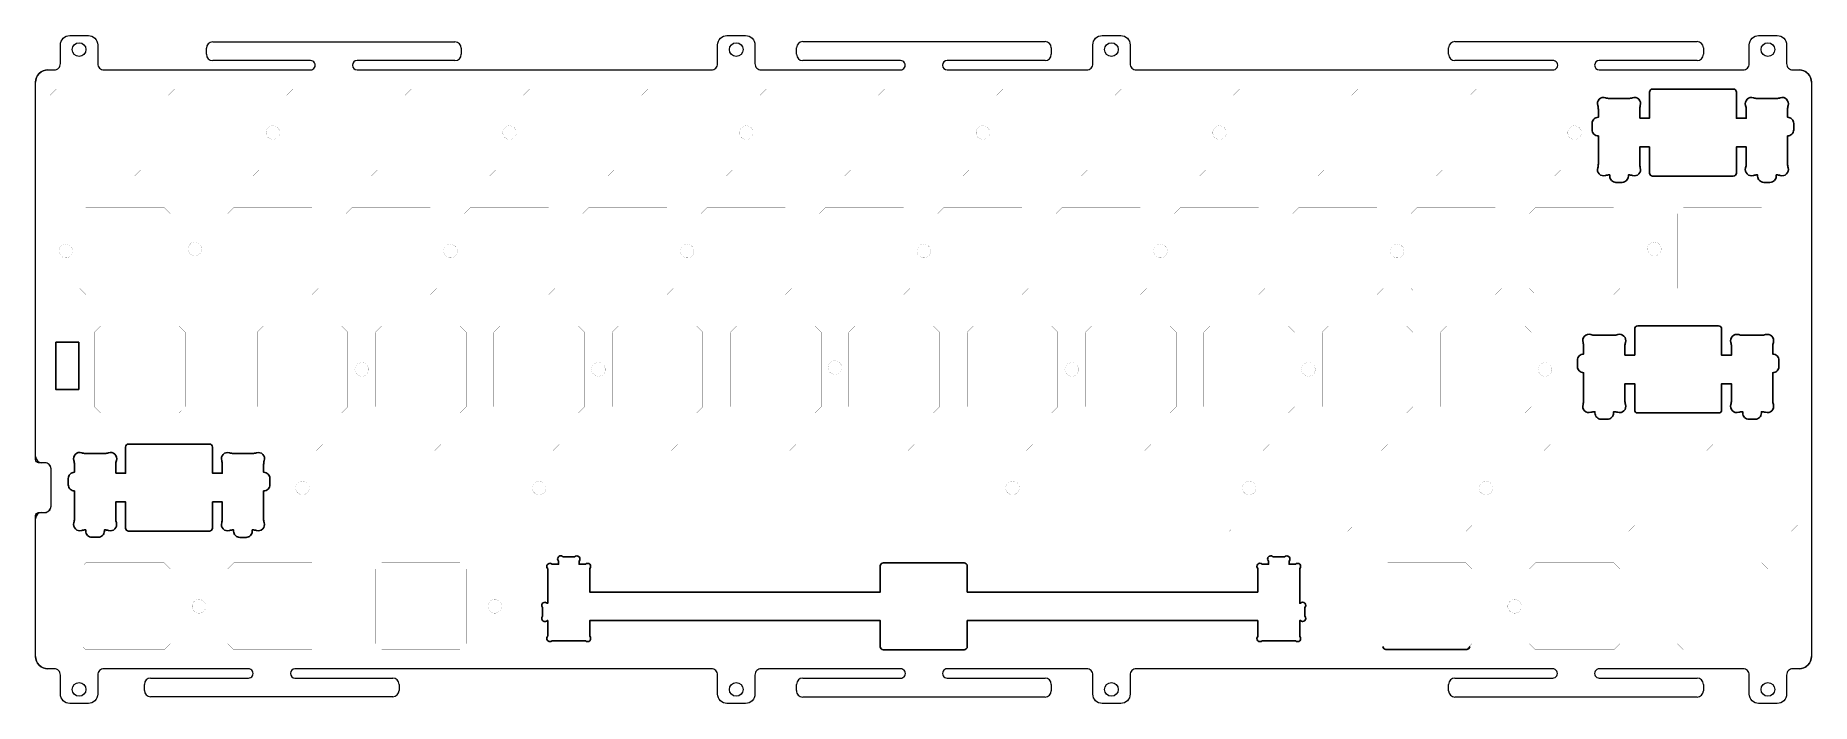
# Model space of a CAD drawing. Header units: millimetres. Extents: x 2638 to 2924, y 1524 to 1632.
import ezdxf

# ---------------------------------------------------------------- set-up
doc = ezdxf.new("R2010")
doc.units = ezdxf.units.MM
doc.layers.add('1', color=7, linetype='Continuous', lineweight=0)
doc.layers.add('Mechanical1', color=6, linetype='Continuous')
doc.layers.add('定位板 v10 v5 v1_定位板 v10 v5_定位板 v9_Sketch2', color=7, linetype='Continuous')

msp = doc.modelspace()

# ---------------------------------------------------------------- linework, layer by layer
at = {"color": 7, "true_color": 0xffffff}
msp.add_lwpolyline([(2641.41, 1582.6), (2645.11, 1582.6), (2645.11, 1575.02), (2641.41, 1575.02)], close=True, dxfattribs=at)
msp.add_lwpolyline([(2842.5, 1538.53, -1), (2841.79, 1537.82), (2841.67, 1537.82), (2841.67, 1535.29, -1), (2840.97, 1534.59), (2835.63, 1534.59, -1), (2834.92, 1535.29), (2834.92, 1537.82), (2788.15, 1537.82), (2788.15, 1533.62, -0.414214), (2787.65, 1533.12), (2774.65, 1533.12, -0.414214), (2774.15, 1533.62), (2774.15, 1537.82), (2727.37, 1537.82), (2727.37, 1535.3, -1), (2726.67, 1534.59), (2721.33, 1534.59, -1.000141), (2720.62, 1535.3), (2720.62, 1537.82), (2720.5, 1537.82, -1.000099), (2719.8, 1538.53), (2719.8, 1539.91, -1.000099), (2720.5, 1540.62), (2720.62, 1540.62), (2720.62, 1546.18, -1.000141), (2721.33, 1546.89), (2722.35, 1546.89), (2722.35, 1547.38, -1.000141), (2723.06, 1548.09), (2724.94, 1548.09, -1), (2725.65, 1547.38), (2725.65, 1546.89), (2726.67, 1546.89, -1), (2727.37, 1546.18), (2727.37, 1542.42), (2774.15, 1542.42), (2774.15, 1546.62, -0.414214), (2774.65, 1547.12), (2787.65, 1547.12, -0.414214), (2788.15, 1546.62), (2788.15, 1542.42), (2834.92, 1542.42), (2834.92, 1546.18, -1), (2835.63, 1546.89), (2836.65, 1546.89), (2836.65, 1547.38, -1.000141), (2837.35, 1548.09), (2839.24, 1548.09, -1), (2839.95, 1547.38), (2839.95, 1546.89), (2840.97, 1546.89, -1), (2841.67, 1546.18), (2841.67, 1540.62), (2841.79, 1540.62, -1), (2842.5, 1539.91)], format="xyb", close=True)
at = {"color": 7, "linetype": 'Continuous', "lineweight": 25}
msp.add_lwpolyline([(2855.06, 1533.67, 0.414214), (2855.56, 1533.17), (2868.56, 1533.17, 0.414214), (2869.06, 1533.67)], format="xyb", dxfattribs=at)
at = {"layer": '1'}
for p, q in [((2665.68, 1628.91), (2665.68, 1629.91)), ((2666.68, 1630.91), (2705.68, 1630.91)), ((2706.68, 1629.91), (2706.68, 1628.91)), ((2760.67, 1628.91), (2760.67, 1629.97)), ((2761.67, 1630.97), (2800.67, 1630.97)), ((2801.67, 1629.97), (2801.67, 1628.91)), ((2865.65, 1628.91), (2865.65, 1629.97)), ((2866.65, 1630.97), (2905.65, 1630.97)), ((2906.65, 1629.97), (2906.65, 1628.91)), ((2682.43, 1627.91), (2666.68, 1627.91)), ((2705.68, 1627.91), (2689.93, 1627.91)), ((2777.42, 1627.91), (2761.67, 1627.91)), ((2800.67, 1627.91), (2784.92, 1627.91)), ((2882.4, 1627.91), (2866.65, 1627.91)), ((2905.65, 1627.91), (2889.9, 1627.91)), ((2638.16, 1564.22), (2638.16, 1624.41)), ((2640.16, 1626.41), (2641.17, 1626.41)), ((2649.17, 1626.41), (2682.43, 1626.41)), ((2689.93, 1626.41), (2746.97, 1626.41)), ((2754.97, 1626.41), (2777.42, 1626.41)), ((2784.92, 1626.41), (2807.37, 1626.41)), ((2889.9, 1626.41), (2913.05, 1626.41)), ((2921.05, 1626.41), (2922.06, 1626.41)), ((2639.66, 1563.22), (2639.16, 1563.22)), ((2640.66, 1556.22), (2640.66, 1562.22)), ((2638.16, 1532.07), (2638.16, 1554.22)), ((2639.16, 1555.22), (2639.66, 1555.22)), ((2641.17, 1530.07), (2640.16, 1530.07)), ((2672.43, 1530.07), (2649.16, 1530.07)), ((2746.97, 1530.07), (2679.93, 1530.07)), ((2777.42, 1530.07), (2754.96, 1530.07)), ((2807.37, 1530.07), (2784.92, 1530.07)), ((2882.4, 1530.07), (2815.36, 1530.07)), ((2913.05, 1530.07), (2889.9, 1530.07)), ((2922.06, 1530.07), (2921.05, 1530.07)), ((2655.68, 1526.57), (2655.68, 1527.57)), ((2656.68, 1528.57), (2672.43, 1528.57)), ((2679.93, 1528.57), (2695.68, 1528.57)), ((2696.68, 1527.57), (2696.68, 1526.57)), ((2760.67, 1526.57), (2760.67, 1527.57)), ((2761.67, 1528.57), (2777.42, 1528.57)), ((2784.92, 1528.57), (2800.67, 1528.57)), ((2801.67, 1527.57), (2801.67, 1526.52)), ((2865.65, 1526.52), (2865.65, 1527.57)), ((2866.65, 1528.57), (2882.4, 1528.57)), ((2889.9, 1528.57), (2905.65, 1528.57)), ((2906.65, 1527.57), (2906.65, 1526.52)), ((2695.68, 1525.57), (2656.68, 1525.57)), ((2800.67, 1525.52), (2761.67, 1525.52)), ((2905.65, 1525.52), (2866.65, 1525.52))]:
    msp.add_line(p, q, dxfattribs=at)
for points in [[(2672.44, 1530.07), (2649.17, 1530.07, 0.414214), (2648.17, 1529.07), (2648.17, 1526, -0.414214), (2646.67, 1524.5), (2643.67, 1524.5, -0.414214), (2642.17, 1526), (2642.17, 1529.07, 0.414214), (2641.17, 1530.07), (2640.16, 1530.07, -0.414214), (2638.16, 1532.07), (2638.16, 1554.72, -0.414214), (2638.66, 1555.22), (2639.66, 1555.22, 0.414214), (2640.66, 1556.22), (2640.66, 1562.22, 0.414214), (2639.66, 1563.22), (2638.66, 1563.22, -0.414214), (2638.16, 1563.72), (2638.16, 1624.41, -0.414214), (2640.16, 1626.41), (2641.17, 1626.41, 0.414214), (2642.17, 1627.41), (2642.17, 1630.43, -0.414214), (2643.67, 1631.93), (2646.67, 1631.93, -0.414214), (2648.17, 1630.43), (2648.17, 1627.41, 0.414214), (2649.17, 1626.41), (2682.44, 1626.41)], [(2746.97, 1626.41, 0.414214), (2747.97, 1627.41), (2747.97, 1630.43, -0.414214), (2749.47, 1631.93), (2752.47, 1631.93, -0.414214), (2753.97, 1630.43), (2753.97, 1627.41, 0.414214), (2754.97, 1626.41), (2777.42, 1626.41)], [(2807.37, 1626.41, 0.414214), (2808.37, 1627.41), (2808.37, 1630.43, -0.414214), (2809.87, 1631.93), (2812.87, 1631.93, -0.414214), (2814.37, 1630.43), (2814.37, 1627.41, 0.414214), (2815.37, 1626.41), (2882.51, 1626.41)], [(2913.05, 1626.41, 0.414214), (2914.05, 1627.41), (2914.05, 1630.43, -0.414214), (2915.55, 1631.93), (2918.55, 1631.93, -0.414214), (2920.05, 1630.43), (2920.05, 1627.41, 0.414214), (2921.05, 1626.41), (2922.06, 1626.41, -0.414214), (2924.06, 1624.41), (2924.06, 1532.07, -0.414214), (2922.06, 1530.07), (2921.05, 1530.07, 0.414214), (2920.05, 1529.07), (2920.05, 1526, -0.414214), (2918.55, 1524.5), (2915.55, 1524.5, -0.414214), (2914.05, 1526), (2914.05, 1529.07, 0.414214), (2913.05, 1530.07)], [(2777.51, 1530.07), (2754.97, 1530.07, 0.414214), (2753.97, 1529.07), (2753.97, 1526, -0.414214), (2752.47, 1524.5), (2749.47, 1524.5, -0.414214), (2747.97, 1526), (2747.97, 1529.07, 0.414214), (2746.97, 1530.07)], [(2815.37, 1530.07), (2815.37, 1530.07, 0.414214), (2814.37, 1529.07), (2814.37, 1526, -0.414214), (2812.87, 1524.5), (2809.87, 1524.5, -0.414214), (2808.37, 1526), (2808.37, 1529.07, 0.414214), (2807.37, 1530.07)]]:
    msp.add_lwpolyline(points, format="xyb", dxfattribs=at)
for centre in [(2645.17, 1629.68), (2750.97, 1629.68), (2811.37, 1629.68), (2917.05, 1629.68), (2645.17, 1526.75), (2750.97, 1526.75), (2811.37, 1526.75), (2917.05, 1526.75)]:
    msp.add_circle(centre, 1.1, dxfattribs=at)
for centre, radius, start, end in [((2666.68, 1629.91), 1, 90, 180), ((2705.68, 1629.91), 1, 360, 90), ((2761.67, 1629.97), 1, 90, 180), ((2800.67, 1629.97), 1, 0, 90), ((2866.65, 1629.97), 1, 90, 180), ((2905.65, 1629.97), 1, 0, 90), ((2666.68, 1628.91), 1, 180, 270), ((2682.43, 1627.16), 0.75, 269.6378, 90.3622), ((2689.93, 1627.16), 0.75, 90, 269.9995), ((2705.68, 1628.91), 1, 270, 360), ((2761.67, 1628.91), 1, 180, 270), ((2777.42, 1627.16), 0.75, 269.76, 90.24), ((2784.92, 1627.16), 0.75, 90, 269.9995), ((2800.67, 1628.91), 1, 270, 360), ((2866.65, 1628.91), 1, 180, 270), ((2882.45, 1627.16), 0.752, 266.1256, 93.8744), ((2889.9, 1627.16), 0.75, 90, 269.9995), ((2905.65, 1628.91), 1, 270, 0), ((2640.16, 1624.41), 2, 90, 180), ((2922.06, 1624.41), 2, 360, 90), ((2639.16, 1564.22), 1, 180, 270), ((2639.66, 1562.22), 1, 0, 90), ((2639.66, 1556.22), 1, 270, 0), ((2639.16, 1554.22), 1, 90, 180), ((2640.16, 1532.07), 2, 180, 270), ((2672.43, 1529.32), 0.75, 269.6378, 90.3622), ((2679.93, 1529.32), 0.75, 90.0005, 270), ((2777.46, 1529.32), 0.751, 266.4216, 93.5784), ((2784.92, 1529.32), 0.75, 89.9996, 270), ((2882.4, 1529.32), 0.75, 269.9995, 90), ((2889.9, 1529.32), 0.75, 89.9996, 270), ((2922.06, 1532.07), 2, 270, 360), ((2656.68, 1527.57), 1, 90, 180), ((2695.68, 1527.57), 1, 0, 90), ((2761.67, 1527.57), 1, 90, 180), ((2800.67, 1527.57), 1, 0, 90), ((2866.65, 1527.57), 1, 90, 180), ((2905.65, 1527.57), 1, 360, 90), ((2656.68, 1526.57), 1, 180, 270), ((2695.68, 1526.57), 1, 270, 0), ((2761.67, 1526.52), 1, 177.2125, 269.9058), ((2800.67, 1526.52), 1, 270, 0), ((2866.65, 1526.52), 1, 180, 270), ((2905.65, 1526.52), 1, 270, 360)]:
    msp.add_arc(centre, radius, start, end, dxfattribs=at)
at = {"layer": 'Mechanical1', "color": 7, "true_color": 0xffffff, "const_width": 0.0127}
for points in [[(2640.5, 1622.32), (2641.5, 1623.32)], [(2640.5, 1610.32), (2640.5, 1622.32)], [(2641.5, 1623.32), (2654.1, 1623.32)], [(2654.1, 1623.32), (2655.1, 1622.32)], [(2655.1, 1610.32), (2655.1, 1622.32)], [(2659.55, 1622.32), (2660.55, 1623.32)], [(2659.55, 1610.32), (2659.55, 1622.32)], [(2660.55, 1623.32), (2673.15, 1623.32)], [(2673.15, 1623.32), (2674.15, 1622.32)], [(2674.15, 1610.32), (2674.15, 1622.32)], [(2678.6, 1622.32), (2679.6, 1623.32)], [(2678.6, 1610.32), (2678.6, 1622.32)], [(2679.6, 1623.32), (2692.2, 1623.32)], [(2692.2, 1623.32), (2693.2, 1622.32)], [(2693.2, 1610.32), (2693.2, 1622.32)], [(2697.65, 1622.32), (2698.65, 1623.32)], [(2697.65, 1610.32), (2697.65, 1622.32)], [(2698.65, 1623.32), (2711.25, 1623.32)], [(2711.25, 1623.32), (2712.25, 1622.32)], [(2712.25, 1610.32), (2712.25, 1622.32)], [(2716.7, 1622.32), (2717.7, 1623.32)], [(2716.7, 1610.32), (2716.7, 1622.32)], [(2717.7, 1623.32), (2730.3, 1623.32)], [(2730.3, 1623.32), (2731.3, 1622.32)], [(2731.3, 1610.32), (2731.3, 1622.32)], [(2735.75, 1622.32), (2736.75, 1623.32)], [(2735.75, 1610.32), (2735.75, 1622.32)], [(2736.75, 1623.32), (2749.35, 1623.32)], [(2749.35, 1623.32), (2750.35, 1622.32)], [(2750.35, 1610.32), (2750.35, 1622.32)], [(2754.8, 1622.32), (2755.8, 1623.32)], [(2754.8, 1610.32), (2754.8, 1622.32)], [(2755.8, 1623.32), (2768.4, 1623.32)], [(2768.4, 1623.32), (2769.4, 1622.32)], [(2769.4, 1610.32), (2769.4, 1622.32)], [(2773.85, 1622.32), (2774.85, 1623.32)], [(2773.85, 1610.32), (2773.85, 1622.32)], [(2774.85, 1623.32), (2787.45, 1623.32)], [(2787.45, 1623.32), (2788.45, 1622.32)], [(2788.45, 1610.32), (2788.45, 1622.32)], [(2792.9, 1622.32), (2793.9, 1623.32)], [(2792.9, 1610.32), (2792.9, 1622.32)], [(2793.9, 1623.32), (2806.5, 1623.32)], [(2806.5, 1623.32), (2807.5, 1622.32)], [(2807.5, 1610.32), (2807.5, 1622.32)], [(2811.95, 1622.32), (2812.95, 1623.32)], [(2811.95, 1610.32), (2811.95, 1622.32)], [(2812.95, 1623.32), (2825.55, 1623.32)], [(2825.55, 1623.32), (2826.55, 1622.32)], [(2826.55, 1610.32), (2826.55, 1622.32)], [(2831, 1622.32), (2832, 1623.32)], [(2831, 1610.32), (2831, 1622.32)], [(2832, 1623.32), (2844.6, 1623.32)], [(2844.6, 1623.32), (2845.6, 1622.32)], [(2845.6, 1610.32), (2845.6, 1622.32)], [(2850.05, 1622.32), (2851.05, 1623.32)], [(2850.05, 1610.32), (2850.05, 1622.32)], [(2851.05, 1623.32), (2863.65, 1623.32)], [(2863.65, 1623.32), (2864.65, 1622.32)], [(2864.65, 1610.32), (2864.65, 1622.32)], [(2869.1, 1622.32), (2870.1, 1623.32)], [(2869.1, 1610.32), (2869.1, 1622.32)], [(2870.1, 1623.32), (2882.7, 1623.32)], [(2882.7, 1623.32), (2883.7, 1622.32)], [(2883.7, 1610.32), (2883.7, 1622.32)], [(2640.5, 1610.32), (2641.5, 1609.32)], [(2654.1, 1609.32), (2655.1, 1610.32)], [(2659.55, 1610.32), (2660.55, 1609.32)], [(2673.15, 1609.32), (2674.15, 1610.32)], [(2678.6, 1610.32), (2679.6, 1609.32)], [(2692.2, 1609.32), (2693.2, 1610.32)], [(2697.65, 1610.32), (2698.65, 1609.32)], [(2711.25, 1609.32), (2712.25, 1610.32)], [(2716.7, 1610.32), (2717.7, 1609.32)], [(2730.3, 1609.32), (2731.3, 1610.32)], [(2735.75, 1610.32), (2736.75, 1609.32)], [(2749.35, 1609.32), (2750.35, 1610.32)], [(2754.8, 1610.32), (2755.8, 1609.32)], [(2768.4, 1609.32), (2769.4, 1610.32)], [(2773.85, 1610.32), (2774.85, 1609.32)], [(2787.45, 1609.32), (2788.45, 1610.32)], [(2792.9, 1610.32), (2793.9, 1609.32)], [(2806.5, 1609.32), (2807.5, 1610.32)], [(2811.95, 1610.32), (2812.95, 1609.32)], [(2825.55, 1609.32), (2826.55, 1610.32)], [(2831, 1610.32), (2832, 1609.32)], [(2844.6, 1609.32), (2845.6, 1610.32)], [(2850.05, 1610.32), (2851.05, 1609.32)], [(2863.65, 1609.32), (2864.65, 1610.32)], [(2869.1, 1610.32), (2870.1, 1609.32)], [(2882.7, 1609.32), (2883.7, 1610.32)], [(2641.5, 1609.32), (2654.1, 1609.32)], [(2660.55, 1609.32), (2673.15, 1609.32)], [(2679.6, 1609.32), (2692.2, 1609.32)], [(2698.65, 1609.32), (2711.25, 1609.32)], [(2717.7, 1609.32), (2730.3, 1609.32)], [(2736.75, 1609.32), (2749.35, 1609.32)], [(2755.8, 1609.32), (2768.4, 1609.32)], [(2774.85, 1609.32), (2787.45, 1609.32)], [(2793.9, 1609.32), (2806.5, 1609.32)], [(2812.95, 1609.32), (2825.55, 1609.32)], [(2832, 1609.32), (2844.6, 1609.32)], [(2851.05, 1609.32), (2863.65, 1609.32)], [(2870.1, 1609.32), (2882.7, 1609.32)], [(2645.27, 1603.27), (2646.27, 1604.27)], [(2646.27, 1604.27), (2658.87, 1604.27)], [(2658.87, 1604.27), (2659.87, 1603.27)], [(2669.08, 1603.27), (2670.08, 1604.27)], [(2670.08, 1604.27), (2682.68, 1604.27)], [(2682.68, 1604.27), (2683.68, 1603.27)], [(2688.13, 1603.27), (2689.13, 1604.27)], [(2689.13, 1604.27), (2701.73, 1604.27)], [(2701.73, 1604.27), (2702.73, 1603.27)], [(2707.18, 1603.27), (2708.18, 1604.27)], [(2708.18, 1604.27), (2720.78, 1604.27)], [(2720.78, 1604.27), (2721.78, 1603.27)], [(2726.23, 1603.27), (2727.23, 1604.27)], [(2727.23, 1604.27), (2739.83, 1604.27)], [(2739.83, 1604.27), (2740.83, 1603.27)], [(2745.28, 1603.27), (2746.28, 1604.27)], [(2746.28, 1604.27), (2758.88, 1604.27)], [(2758.88, 1604.27), (2759.88, 1603.27)], [(2764.33, 1603.27), (2765.33, 1604.27)], [(2765.33, 1604.27), (2777.93, 1604.27)], [(2777.93, 1604.27), (2778.93, 1603.27)], [(2783.38, 1603.27), (2784.38, 1604.27)], [(2784.38, 1604.27), (2796.98, 1604.27)], [(2796.98, 1604.27), (2797.98, 1603.27)], [(2802.43, 1603.27), (2803.43, 1604.27)], [(2803.43, 1604.27), (2816.03, 1604.27)], [(2816.03, 1604.27), (2817.03, 1603.27)], [(2821.48, 1603.27), (2822.48, 1604.27)], [(2822.48, 1604.27), (2835.08, 1604.27)], [(2835.08, 1604.27), (2836.08, 1603.27)], [(2840.53, 1603.27), (2841.53, 1604.27)], [(2841.53, 1604.27), (2854.13, 1604.27)], [(2854.13, 1604.27), (2855.13, 1603.27)], [(2859.58, 1603.27), (2860.58, 1604.27)], [(2860.58, 1604.27), (2873.18, 1604.27)], [(2873.18, 1604.27), (2874.18, 1603.27)], [(2878.63, 1603.27), (2879.63, 1604.27)], [(2879.63, 1604.27), (2892.23, 1604.27)], [(2892.23, 1604.27), (2893.23, 1603.27)], [(2902.44, 1603.27), (2903.44, 1604.27)], [(2903.44, 1604.27), (2916.04, 1604.27)], [(2916.04, 1604.27), (2917.04, 1603.27)], [(2645.27, 1591.27), (2645.27, 1603.27)], [(2659.87, 1591.27), (2659.87, 1603.27)], [(2669.08, 1591.27), (2669.08, 1603.27)], [(2683.68, 1591.27), (2683.68, 1603.27)], [(2688.13, 1591.27), (2688.13, 1603.27)], [(2702.73, 1591.27), (2702.73, 1603.27)], [(2707.18, 1591.27), (2707.18, 1603.27)], [(2721.78, 1591.27), (2721.78, 1603.27)], [(2726.23, 1591.27), (2726.23, 1603.27)], [(2740.83, 1591.27), (2740.83, 1603.27)], [(2745.28, 1591.27), (2745.28, 1603.27)], [(2759.88, 1591.27), (2759.88, 1603.27)], [(2764.33, 1591.27), (2764.33, 1603.27)], [(2778.93, 1591.27), (2778.93, 1603.27)], [(2783.38, 1591.27), (2783.38, 1603.27)], [(2797.98, 1591.27), (2797.98, 1603.27)], [(2802.43, 1591.27), (2802.43, 1603.27)], [(2817.03, 1591.27), (2817.03, 1603.27)], [(2821.48, 1591.27), (2821.48, 1603.27)], [(2836.08, 1591.27), (2836.08, 1603.27)], [(2840.53, 1591.27), (2840.53, 1603.27)], [(2855.13, 1591.27), (2855.13, 1603.27)], [(2859.58, 1591.27), (2859.58, 1603.27)], [(2874.18, 1591.27), (2874.18, 1603.27)], [(2878.63, 1591.27), (2878.63, 1603.27)], [(2893.23, 1591.27), (2893.23, 1603.27)], [(2902.44, 1591.27), (2902.44, 1603.27)], [(2917.04, 1591.27), (2917.04, 1603.27)], [(2645.27, 1591.27), (2646.27, 1590.27)], [(2646.27, 1590.27), (2658.87, 1590.27)], [(2658.87, 1590.27), (2659.87, 1591.27)], [(2669.08, 1591.27), (2670.08, 1590.27)], [(2670.08, 1590.27), (2682.68, 1590.27)], [(2682.68, 1590.27), (2683.68, 1591.27)], [(2688.13, 1591.27), (2689.13, 1590.27)], [(2689.13, 1590.27), (2701.73, 1590.27)], [(2701.73, 1590.27), (2702.73, 1591.27)], [(2707.18, 1591.27), (2708.18, 1590.27)], [(2708.18, 1590.27), (2720.78, 1590.27)], [(2720.78, 1590.27), (2721.78, 1591.27)], [(2726.23, 1591.27), (2727.23, 1590.27)], [(2727.23, 1590.27), (2739.83, 1590.27)], [(2739.83, 1590.27), (2740.83, 1591.27)], [(2745.28, 1591.27), (2746.28, 1590.27)], [(2746.28, 1590.27), (2758.88, 1590.27)], [(2758.88, 1590.27), (2759.88, 1591.27)], [(2764.33, 1591.27), (2765.33, 1590.27)], [(2765.33, 1590.27), (2777.93, 1590.27)], [(2777.93, 1590.27), (2778.93, 1591.27)], [(2783.38, 1591.27), (2784.38, 1590.27)], [(2784.38, 1590.27), (2796.98, 1590.27)], [(2796.98, 1590.27), (2797.98, 1591.27)], [(2802.43, 1591.27), (2803.43, 1590.27)], [(2803.43, 1590.27), (2816.03, 1590.27)], [(2816.03, 1590.27), (2817.03, 1591.27)], [(2821.48, 1591.27), (2822.48, 1590.27)], [(2822.48, 1590.27), (2835.08, 1590.27)], [(2835.08, 1590.27), (2836.08, 1591.27)], [(2840.53, 1591.27), (2841.53, 1590.27)], [(2841.53, 1590.27), (2854.13, 1590.27)], [(2854.13, 1590.27), (2855.13, 1591.27)], [(2859.58, 1591.27), (2860.58, 1590.27)], [(2860.58, 1590.27), (2873.18, 1590.27)], [(2873.18, 1590.27), (2874.18, 1591.27)], [(2878.63, 1591.27), (2879.63, 1590.27)], [(2879.63, 1590.27), (2892.23, 1590.27)], [(2892.23, 1590.27), (2893.23, 1591.27)], [(2902.44, 1591.27), (2903.44, 1590.27)], [(2903.44, 1590.27), (2916.04, 1590.27)], [(2916.04, 1590.27), (2917.04, 1591.27)], [(2647.65, 1584.22), (2648.65, 1585.22)], [(2647.65, 1572.22), (2647.65, 1584.22)], [(2648.65, 1585.22), (2661.25, 1585.22)], [(2661.25, 1585.22), (2662.25, 1584.22)], [(2662.25, 1572.22), (2662.25, 1584.22)], [(2673.84, 1584.22), (2674.84, 1585.22)], [(2673.84, 1584.22), (2674.84, 1585.22)], [(2673.84, 1572.22), (2673.84, 1584.22)], [(2673.84, 1572.22), (2673.84, 1584.22)], [(2674.84, 1585.22), (2687.44, 1585.22)], [(2674.84, 1585.22), (2687.44, 1585.22)], [(2687.44, 1585.22), (2688.44, 1584.22)], [(2687.44, 1585.22), (2688.44, 1584.22)], [(2688.44, 1572.22), (2688.44, 1584.22)], [(2688.44, 1572.22), (2688.44, 1584.22)], [(2692.89, 1584.22), (2693.89, 1585.22)], [(2692.89, 1572.22), (2692.89, 1584.22)], [(2693.89, 1585.22), (2706.49, 1585.22)], [(2706.49, 1585.22), (2707.49, 1584.22)], [(2707.49, 1572.22), (2707.49, 1584.22)], [(2711.94, 1584.22), (2712.94, 1585.22)], [(2711.94, 1572.22), (2711.94, 1584.22)], [(2712.94, 1585.22), (2725.54, 1585.22)], [(2725.54, 1585.22), (2726.54, 1584.22)], [(2726.54, 1572.22), (2726.54, 1584.22)], [(2730.99, 1584.22), (2731.99, 1585.22)], [(2730.99, 1572.22), (2730.99, 1584.22)], [(2731.99, 1585.22), (2744.59, 1585.22)], [(2744.59, 1585.22), (2745.59, 1584.22)], [(2745.59, 1572.22), (2745.59, 1584.22)], [(2750.04, 1584.22), (2751.04, 1585.22)], [(2750.04, 1572.22), (2750.04, 1584.22)], [(2751.04, 1585.22), (2763.64, 1585.22)], [(2763.64, 1585.22), (2764.64, 1584.22)], [(2764.64, 1572.22), (2764.64, 1584.22)], [(2769.09, 1584.22), (2770.09, 1585.22)], [(2769.09, 1572.22), (2769.09, 1584.22)], [(2770.09, 1585.22), (2782.69, 1585.22)], [(2782.69, 1585.22), (2783.69, 1584.22)], [(2783.69, 1572.22), (2783.69, 1584.22)], [(2788.14, 1584.22), (2789.14, 1585.22)], [(2788.14, 1572.22), (2788.14, 1584.22)], [(2789.14, 1585.22), (2801.74, 1585.22)], [(2801.74, 1585.22), (2802.74, 1584.22)], [(2802.74, 1572.22), (2802.74, 1584.22)], [(2807.19, 1584.22), (2808.19, 1585.22)], [(2807.19, 1572.22), (2807.19, 1584.22)], [(2808.19, 1585.22), (2820.79, 1585.22)], [(2820.79, 1585.22), (2821.79, 1584.22)], [(2821.79, 1572.22), (2821.79, 1584.22)], [(2826.24, 1584.22), (2827.24, 1585.22)], [(2826.24, 1572.22), (2826.24, 1584.22)], [(2827.24, 1585.22), (2839.84, 1585.22)], [(2839.84, 1585.22), (2840.84, 1584.22)], [(2840.84, 1572.22), (2840.84, 1584.22)], [(2845.29, 1584.22), (2846.29, 1585.22)], [(2845.29, 1572.22), (2845.29, 1584.22)], [(2846.29, 1585.22), (2858.89, 1585.22)], [(2858.89, 1585.22), (2859.89, 1584.22)], [(2859.89, 1572.22), (2859.89, 1584.22)], [(2864.34, 1584.22), (2865.34, 1585.22)], [(2864.34, 1572.22), (2864.34, 1584.22)], [(2865.34, 1585.22), (2877.94, 1585.22)], [(2877.94, 1585.22), (2878.94, 1584.22)], [(2878.94, 1572.22), (2878.94, 1584.22)], [(2647.65, 1572.22), (2648.65, 1571.22)], [(2648.65, 1571.22), (2661.25, 1571.22)], [(2661.25, 1571.22), (2662.25, 1572.22)], [(2673.84, 1572.22), (2674.84, 1571.22)], [(2673.84, 1572.22), (2674.84, 1571.22)], [(2674.84, 1571.22), (2687.44, 1571.22)], [(2674.84, 1571.22), (2687.44, 1571.22)], [(2687.44, 1571.22), (2688.44, 1572.22)], [(2687.44, 1571.22), (2688.44, 1572.22)], [(2692.89, 1572.22), (2693.89, 1571.22)], [(2693.89, 1571.22), (2706.49, 1571.22)], [(2706.49, 1571.22), (2707.49, 1572.22)], [(2711.94, 1572.22), (2712.94, 1571.22)], [(2712.94, 1571.22), (2725.54, 1571.22)], [(2725.54, 1571.22), (2726.54, 1572.22)], [(2730.99, 1572.22), (2731.99, 1571.22)], [(2731.99, 1571.22), (2744.59, 1571.22)], [(2744.59, 1571.22), (2745.59, 1572.22)], [(2750.04, 1572.22), (2751.04, 1571.22)], [(2751.04, 1571.22), (2763.64, 1571.22)], [(2763.64, 1571.22), (2764.64, 1572.22)], [(2769.09, 1572.22), (2770.09, 1571.22)], [(2770.09, 1571.22), (2782.69, 1571.22)], [(2782.69, 1571.22), (2783.69, 1572.22)], [(2788.14, 1572.22), (2789.14, 1571.22)], [(2789.14, 1571.22), (2801.74, 1571.22)], [(2801.74, 1571.22), (2802.74, 1572.22)], [(2807.19, 1572.22), (2808.19, 1571.22)], [(2808.19, 1571.22), (2820.79, 1571.22)], [(2820.79, 1571.22), (2821.79, 1572.22)], [(2826.24, 1572.22), (2827.24, 1571.22)], [(2827.24, 1571.22), (2839.84, 1571.22)], [(2839.84, 1571.22), (2840.84, 1572.22)], [(2845.29, 1572.22), (2846.29, 1571.22)], [(2846.29, 1571.22), (2858.89, 1571.22)], [(2858.89, 1571.22), (2859.89, 1572.22)], [(2864.34, 1572.22), (2865.34, 1571.22)], [(2865.34, 1571.22), (2877.94, 1571.22)], [(2877.94, 1571.22), (2878.94, 1572.22)], [(2683.37, 1565.17), (2684.37, 1566.17)], [(2683.37, 1565.17), (2684.37, 1566.17)], [(2683.37, 1553.17), (2683.37, 1565.17)], [(2683.37, 1553.17), (2683.37, 1565.17)], [(2684.37, 1566.17), (2696.97, 1566.17)], [(2684.37, 1566.17), (2696.97, 1566.17)], [(2696.97, 1566.17), (2697.97, 1565.17)], [(2696.97, 1566.17), (2697.97, 1565.17)], [(2697.97, 1553.17), (2697.97, 1565.17)], [(2697.97, 1553.17), (2697.97, 1565.17)], [(2702.42, 1565.17), (2703.42, 1566.17)], [(2702.42, 1553.17), (2702.42, 1565.17)], [(2703.42, 1566.17), (2716.02, 1566.17)], [(2716.02, 1566.17), (2717.02, 1565.17)], [(2717.02, 1553.17), (2717.02, 1565.17)], [(2721.47, 1565.17), (2722.47, 1566.17)], [(2721.47, 1553.17), (2721.47, 1565.17)], [(2722.47, 1566.17), (2735.07, 1566.17)], [(2735.07, 1566.17), (2736.07, 1565.17)], [(2736.07, 1553.17), (2736.07, 1565.17)], [(2740.52, 1565.17), (2741.52, 1566.17)], [(2740.52, 1553.17), (2740.52, 1565.17)], [(2741.52, 1566.17), (2754.12, 1566.17)], [(2754.12, 1566.17), (2755.12, 1565.17)], [(2755.12, 1553.17), (2755.12, 1565.17)], [(2759.57, 1565.17), (2760.57, 1566.17)], [(2759.57, 1553.17), (2759.57, 1565.17)], [(2760.57, 1566.17), (2773.17, 1566.17)], [(2773.17, 1566.17), (2774.17, 1565.17)], [(2774.17, 1553.17), (2774.17, 1565.17)], [(2778.62, 1565.17), (2779.62, 1566.17)], [(2778.62, 1553.17), (2778.62, 1565.17)], [(2779.62, 1566.17), (2792.22, 1566.17)], [(2792.22, 1566.17), (2793.22, 1565.17)], [(2793.22, 1553.17), (2793.22, 1565.17)], [(2797.67, 1565.17), (2798.67, 1566.17)], [(2797.67, 1553.17), (2797.67, 1565.17)], [(2798.67, 1566.17), (2811.27, 1566.17)], [(2811.27, 1566.17), (2812.27, 1565.17)], [(2812.27, 1553.17), (2812.27, 1565.17)], [(2816.72, 1565.17), (2817.72, 1566.17)], [(2816.72, 1553.17), (2816.72, 1565.17)], [(2817.72, 1566.17), (2830.32, 1566.17)], [(2830.32, 1566.17), (2831.32, 1565.17)], [(2831.32, 1553.17), (2831.32, 1565.17)], [(2835.77, 1565.17), (2836.77, 1566.17)], [(2835.77, 1553.17), (2835.77, 1565.17)], [(2836.77, 1566.17), (2849.37, 1566.17)], [(2849.37, 1566.17), (2850.37, 1565.17)], [(2850.37, 1553.17), (2850.37, 1565.17)], [(2854.82, 1565.17), (2855.82, 1566.17)], [(2854.82, 1553.17), (2854.82, 1565.17)], [(2855.82, 1566.17), (2868.42, 1566.17)], [(2868.42, 1566.17), (2869.42, 1565.17)], [(2869.42, 1553.17), (2869.42, 1565.17)], [(2881.01, 1565.17), (2882.01, 1566.17)], [(2881.01, 1553.17), (2881.01, 1565.17)], [(2882.01, 1566.17), (2894.61, 1566.17)], [(2894.61, 1566.17), (2895.61, 1565.17)], [(2895.61, 1553.17), (2895.61, 1565.17)], [(2907.2, 1565.17), (2908.2, 1566.17)], [(2907.2, 1553.17), (2907.2, 1565.17)], [(2908.2, 1566.17), (2920.8, 1566.17)], [(2920.8, 1566.17), (2921.8, 1565.17)], [(2921.8, 1553.17), (2921.8, 1565.17)], [(2683.37, 1553.17), (2684.37, 1552.17)], [(2683.37, 1553.17), (2684.37, 1552.17)], [(2696.97, 1552.17), (2697.97, 1553.17)], [(2696.97, 1552.17), (2697.97, 1553.17)], [(2702.42, 1553.17), (2703.42, 1552.17)], [(2716.02, 1552.17), (2717.02, 1553.17)], [(2721.47, 1553.17), (2722.47, 1552.17)], [(2735.07, 1552.17), (2736.07, 1553.17)], [(2740.52, 1553.17), (2741.52, 1552.17)], [(2754.12, 1552.17), (2755.12, 1553.17)], [(2759.57, 1553.17), (2760.57, 1552.17)], [(2773.17, 1552.17), (2774.17, 1553.17)], [(2778.62, 1553.17), (2779.62, 1552.17)], [(2792.22, 1552.17), (2793.22, 1553.17)], [(2797.67, 1553.17), (2798.67, 1552.17)], [(2811.27, 1552.17), (2812.27, 1553.17)], [(2816.72, 1553.17), (2817.72, 1552.17)], [(2830.32, 1552.17), (2831.32, 1553.17)], [(2835.77, 1553.17), (2836.77, 1552.17)], [(2849.37, 1552.17), (2850.37, 1553.17)], [(2854.82, 1553.17), (2855.82, 1552.17)], [(2868.42, 1552.17), (2869.42, 1553.17)], [(2881.01, 1553.17), (2882.01, 1552.17)], [(2894.61, 1552.17), (2895.61, 1553.17)], [(2907.2, 1553.17), (2908.2, 1552.17)], [(2920.8, 1552.17), (2921.8, 1553.17)], [(2684.37, 1552.17), (2696.97, 1552.17)], [(2684.37, 1552.17), (2696.97, 1552.17)], [(2703.42, 1552.17), (2716.02, 1552.17)], [(2722.47, 1552.17), (2735.07, 1552.17)], [(2741.52, 1552.17), (2754.12, 1552.17)], [(2760.57, 1552.17), (2773.17, 1552.17)], [(2779.62, 1552.17), (2792.22, 1552.17)], [(2798.67, 1552.17), (2811.27, 1552.17)], [(2817.72, 1552.17), (2830.32, 1552.17)], [(2836.77, 1552.17), (2849.37, 1552.17)], [(2855.82, 1552.17), (2868.42, 1552.17)], [(2882.01, 1552.17), (2894.61, 1552.17)], [(2908.2, 1552.17), (2920.8, 1552.17)], [(2645.27, 1546.12), (2646.27, 1547.12)], [(2646.27, 1547.12), (2658.87, 1547.12)], [(2658.87, 1547.12), (2659.87, 1546.12)], [(2669.08, 1546.12), (2670.08, 1547.12)], [(2670.08, 1547.12), (2682.68, 1547.12)], [(2682.68, 1547.12), (2683.68, 1546.12)], [(2692.89, 1546.12), (2693.89, 1547.12)], [(2693.89, 1547.12), (2706.49, 1547.12)], [(2706.49, 1547.12), (2707.49, 1546.12)], [(2854.82, 1546.12), (2855.82, 1547.12)], [(2855.82, 1547.12), (2868.42, 1547.12)], [(2868.42, 1547.12), (2869.42, 1546.12)], [(2878.63, 1546.12), (2879.63, 1547.12)], [(2879.63, 1547.12), (2892.23, 1547.12)], [(2892.23, 1547.12), (2893.23, 1546.12)], [(2902.45, 1546.13), (2903.45, 1547.13)], [(2902.45, 1546.13), (2903.45, 1547.13)], [(2903.45, 1547.13), (2916.05, 1547.13)], [(2903.45, 1547.13), (2916.05, 1547.13)], [(2916.05, 1547.13), (2917.05, 1546.13)], [(2916.05, 1547.13), (2917.05, 1546.13)], [(2645.27, 1534.12), (2645.27, 1546.12)], [(2659.87, 1534.12), (2659.87, 1546.12)], [(2669.08, 1534.12), (2669.08, 1546.12)], [(2683.68, 1534.12), (2683.68, 1546.12)], [(2692.89, 1534.12), (2692.89, 1546.12)], [(2707.49, 1534.12), (2707.49, 1546.12)], [(2854.82, 1534.12), (2854.82, 1546.12)], [(2869.42, 1534.12), (2869.42, 1546.12)], [(2878.63, 1534.12), (2878.63, 1546.12)], [(2893.23, 1534.12), (2893.23, 1546.12)], [(2902.45, 1534.13), (2902.45, 1546.13)], [(2902.45, 1534.13), (2902.45, 1546.13)], [(2917.05, 1534.13), (2917.05, 1546.13)], [(2917.05, 1534.13), (2917.05, 1546.13)], [(2645.27, 1534.12), (2646.27, 1533.12)], [(2646.27, 1533.12), (2658.87, 1533.12)], [(2658.87, 1533.12), (2659.87, 1534.12)], [(2669.08, 1534.12), (2670.08, 1533.12)], [(2670.08, 1533.12), (2682.68, 1533.12)], [(2682.68, 1533.12), (2683.68, 1534.12)], [(2692.89, 1534.12), (2693.89, 1533.12)], [(2693.89, 1533.12), (2706.49, 1533.12)], [(2706.49, 1533.12), (2707.49, 1534.12)], [(2854.82, 1534.12), (2855.82, 1533.12)], [(2855.82, 1533.12), (2868.42, 1533.12)], [(2868.42, 1533.12), (2869.42, 1534.12)], [(2878.63, 1534.12), (2879.63, 1533.12)], [(2879.63, 1533.12), (2892.23, 1533.12)], [(2892.23, 1533.12), (2893.23, 1534.12)], [(2902.45, 1534.13), (2903.45, 1533.13)], [(2902.45, 1534.13), (2903.45, 1533.13)], [(2903.45, 1533.13), (2916.05, 1533.13)], [(2903.45, 1533.13), (2916.05, 1533.13)], [(2916.05, 1533.13), (2917.05, 1534.13)], [(2916.05, 1533.13), (2917.05, 1534.13)]]:
    msp.add_lwpolyline(points, dxfattribs=at)
at = {"layer": 'Mechanical1', "color": 7, "true_color": 0xffffff, "const_width": 0.00635}
for points in [[(2640.5, 1622.32, 1), (2640.51, 1622.32, 1)], [(2640.5, 1622.32, 1), (2640.51, 1622.32, 1)], [(2641.5, 1623.32, 1), (2641.51, 1623.32, 1)], [(2641.5, 1623.32, 1), (2641.51, 1623.32, 1)], [(2654.1, 1623.32, 1), (2654.11, 1623.32, 1)], [(2654.1, 1623.32, 1), (2654.11, 1623.32, 1)], [(2655.1, 1622.32, 1), (2655.11, 1622.32, 1)], [(2655.1, 1622.32, 1), (2655.11, 1622.32, 1)], [(2659.55, 1622.32, 1), (2659.56, 1622.32, 1)], [(2659.55, 1622.32, 1), (2659.56, 1622.32, 1)], [(2660.55, 1623.32, 1), (2660.56, 1623.32, 1)], [(2660.55, 1623.32, 1), (2660.56, 1623.32, 1)], [(2673.15, 1623.32, 1), (2673.16, 1623.32, 1)], [(2673.15, 1623.32, 1), (2673.16, 1623.32, 1)], [(2674.15, 1622.32, 1), (2674.16, 1622.32, 1)], [(2674.15, 1622.32, 1), (2674.16, 1622.32, 1)], [(2678.6, 1622.32, 1), (2678.61, 1622.32, 1)], [(2678.6, 1622.32, 1), (2678.61, 1622.32, 1)], [(2679.6, 1623.32, 1), (2679.61, 1623.32, 1)], [(2679.6, 1623.32, 1), (2679.61, 1623.32, 1)], [(2692.2, 1623.32, 1), (2692.21, 1623.32, 1)], [(2692.2, 1623.32, 1), (2692.21, 1623.32, 1)], [(2693.2, 1622.32, 1), (2693.21, 1622.32, 1)], [(2693.2, 1622.32, 1), (2693.21, 1622.32, 1)], [(2697.65, 1622.32, 1), (2697.66, 1622.32, 1)], [(2697.65, 1622.32, 1), (2697.66, 1622.32, 1)], [(2698.65, 1623.32, 1), (2698.66, 1623.32, 1)], [(2698.65, 1623.32, 1), (2698.66, 1623.32, 1)], [(2711.25, 1623.32, 1), (2711.26, 1623.32, 1)], [(2711.25, 1623.32, 1), (2711.26, 1623.32, 1)], [(2712.25, 1622.32, 1), (2712.26, 1622.32, 1)], [(2712.25, 1622.32, 1), (2712.26, 1622.32, 1)], [(2716.7, 1622.32, 1), (2716.71, 1622.32, 1)], [(2716.7, 1622.32, 1), (2716.71, 1622.32, 1)], [(2717.7, 1623.32, 1), (2717.71, 1623.32, 1)], [(2717.7, 1623.32, 1), (2717.71, 1623.32, 1)], [(2730.3, 1623.32, 1), (2730.31, 1623.32, 1)], [(2730.3, 1623.32, 1), (2730.31, 1623.32, 1)], [(2731.3, 1622.32, 1), (2731.31, 1622.32, 1)], [(2731.3, 1622.32, 1), (2731.31, 1622.32, 1)], [(2735.75, 1622.32, 1), (2735.76, 1622.32, 1)], [(2735.75, 1622.32, 1), (2735.76, 1622.32, 1)], [(2736.75, 1623.32, 1), (2736.76, 1623.32, 1)], [(2736.75, 1623.32, 1), (2736.76, 1623.32, 1)], [(2749.35, 1623.32, 1), (2749.36, 1623.32, 1)], [(2749.35, 1623.32, 1), (2749.36, 1623.32, 1)], [(2750.35, 1622.32, 1), (2750.36, 1622.32, 1)], [(2750.35, 1622.32, 1), (2750.36, 1622.32, 1)], [(2754.8, 1622.32, 1), (2754.81, 1622.32, 1)], [(2754.8, 1622.32, 1), (2754.81, 1622.32, 1)], [(2755.8, 1623.32, 1), (2755.81, 1623.32, 1)], [(2755.8, 1623.32, 1), (2755.81, 1623.32, 1)], [(2768.4, 1623.32, 1), (2768.41, 1623.32, 1)], [(2768.4, 1623.32, 1), (2768.41, 1623.32, 1)], [(2769.4, 1622.32, 1), (2769.41, 1622.32, 1)], [(2769.4, 1622.32, 1), (2769.41, 1622.32, 1)], [(2773.85, 1622.32, 1), (2773.86, 1622.32, 1)], [(2773.85, 1622.32, 1), (2773.86, 1622.32, 1)], [(2774.85, 1623.32, 1), (2774.86, 1623.32, 1)], [(2774.85, 1623.32, 1), (2774.86, 1623.32, 1)], [(2787.45, 1623.32, 1), (2787.46, 1623.32, 1)], [(2787.45, 1623.32, 1), (2787.46, 1623.32, 1)], [(2788.45, 1622.32, 1), (2788.46, 1622.32, 1)], [(2788.45, 1622.32, 1), (2788.46, 1622.32, 1)], [(2792.9, 1622.32, 1), (2792.91, 1622.32, 1)], [(2792.9, 1622.32, 1), (2792.91, 1622.32, 1)], [(2793.9, 1623.32, 1), (2793.91, 1623.32, 1)], [(2793.9, 1623.32, 1), (2793.91, 1623.32, 1)], [(2806.5, 1623.32, 1), (2806.51, 1623.32, 1)], [(2806.5, 1623.32, 1), (2806.51, 1623.32, 1)], [(2807.5, 1622.32, 1), (2807.51, 1622.32, 1)], [(2807.5, 1622.32, 1), (2807.51, 1622.32, 1)], [(2811.95, 1622.32, 1), (2811.96, 1622.32, 1)], [(2811.95, 1622.32, 1), (2811.96, 1622.32, 1)], [(2812.95, 1623.32, 1), (2812.96, 1623.32, 1)], [(2812.95, 1623.32, 1), (2812.96, 1623.32, 1)], [(2825.55, 1623.32, 1), (2825.56, 1623.32, 1)], [(2825.55, 1623.32, 1), (2825.56, 1623.32, 1)], [(2826.55, 1622.32, 1), (2826.56, 1622.32, 1)], [(2826.55, 1622.32, 1), (2826.56, 1622.32, 1)], [(2831, 1622.32, 1), (2831.01, 1622.32, 1)], [(2831, 1622.32, 1), (2831.01, 1622.32, 1)], [(2832, 1623.32, 1), (2832.01, 1623.32, 1)], [(2832, 1623.32, 1), (2832.01, 1623.32, 1)], [(2844.6, 1623.32, 1), (2844.61, 1623.32, 1)], [(2844.6, 1623.32, 1), (2844.61, 1623.32, 1)], [(2845.6, 1622.32, 1), (2845.61, 1622.32, 1)], [(2845.6, 1622.32, 1), (2845.61, 1622.32, 1)], [(2850.05, 1622.32, 1), (2850.06, 1622.32, 1)], [(2850.05, 1622.32, 1), (2850.06, 1622.32, 1)], [(2851.05, 1623.32, 1), (2851.06, 1623.32, 1)], [(2851.05, 1623.32, 1), (2851.06, 1623.32, 1)], [(2863.65, 1623.32, 1), (2863.66, 1623.32, 1)], [(2863.65, 1623.32, 1), (2863.66, 1623.32, 1)], [(2864.65, 1622.32, 1), (2864.66, 1622.32, 1)], [(2864.65, 1622.32, 1), (2864.66, 1622.32, 1)], [(2869.1, 1622.32, 1), (2869.11, 1622.32, 1)], [(2869.1, 1622.32, 1), (2869.11, 1622.32, 1)], [(2870.1, 1623.32, 1), (2870.11, 1623.32, 1)], [(2870.1, 1623.32, 1), (2870.11, 1623.32, 1)], [(2882.7, 1623.32, 1), (2882.71, 1623.32, 1)], [(2882.7, 1623.32, 1), (2882.71, 1623.32, 1)], [(2883.7, 1622.32, 1), (2883.71, 1622.32, 1)], [(2883.7, 1622.32, 1), (2883.71, 1622.32, 1)], [(2675.28, 1616.32, 1), (2675.28, 1616.32, 1)], [(2675.28, 1616.32, 1), (2675.28, 1616.32, 1)], [(2676.38, 1617.42, 1), (2676.38, 1617.42, 1)], [(2676.38, 1617.42, 1), (2676.38, 1617.42, 1)], [(2677.48, 1616.32, 1), (2677.48, 1616.32, 1)], [(2677.48, 1616.32, 1), (2677.48, 1616.32, 1)], [(2713.38, 1616.32, 1), (2713.38, 1616.32, 1)], [(2713.38, 1616.32, 1), (2713.38, 1616.32, 1)], [(2714.48, 1617.42, 1), (2714.48, 1617.42, 1)], [(2714.48, 1617.42, 1), (2714.48, 1617.42, 1)], [(2715.58, 1616.32, 1), (2715.58, 1616.32, 1)], [(2715.58, 1616.32, 1), (2715.58, 1616.32, 1)], [(2751.48, 1616.32, 1), (2751.48, 1616.32, 1)], [(2751.48, 1616.32, 1), (2751.48, 1616.32, 1)], [(2752.58, 1617.42, 1), (2752.58, 1617.42, 1)], [(2752.58, 1617.42, 1), (2752.58, 1617.42, 1)], [(2753.68, 1616.32, 1), (2753.68, 1616.32, 1)], [(2753.68, 1616.32, 1), (2753.68, 1616.32, 1)], [(2789.58, 1616.32, 1), (2789.58, 1616.32, 1)], [(2789.58, 1616.32, 1), (2789.58, 1616.32, 1)], [(2790.68, 1617.42, 1), (2790.68, 1617.42, 1)], [(2790.68, 1617.42, 1), (2790.68, 1617.42, 1)], [(2791.78, 1616.32, 1), (2791.78, 1616.32, 1)], [(2791.78, 1616.32, 1), (2791.78, 1616.32, 1)], [(2827.68, 1616.32, 1), (2827.68, 1616.32, 1)], [(2827.68, 1616.32, 1), (2827.68, 1616.32, 1)], [(2828.78, 1617.42, 1), (2828.78, 1617.42, 1)], [(2828.78, 1617.42, 1), (2828.78, 1617.42, 1)], [(2829.88, 1616.32, 1), (2829.88, 1616.32, 1)], [(2829.88, 1616.32, 1), (2829.88, 1616.32, 1)], [(2884.83, 1616.32, 1), (2884.83, 1616.32, 1)], [(2884.83, 1616.32, 1), (2884.83, 1616.32, 1)], [(2885.93, 1617.42, 1), (2885.93, 1617.42, 1)], [(2885.93, 1617.42, 1), (2885.93, 1617.42, 1)], [(2676.38, 1615.22, 1), (2676.38, 1615.22, 1)], [(2676.38, 1615.22, 1), (2676.38, 1615.22, 1)], [(2714.48, 1615.22, 1), (2714.48, 1615.22, 1)], [(2714.48, 1615.22, 1), (2714.48, 1615.22, 1)], [(2752.58, 1615.22, 1), (2752.58, 1615.22, 1)], [(2752.58, 1615.22, 1), (2752.58, 1615.22, 1)], [(2790.68, 1615.22, 1), (2790.68, 1615.22, 1)], [(2790.68, 1615.22, 1), (2790.68, 1615.22, 1)], [(2828.78, 1615.22, 1), (2828.78, 1615.22, 1)], [(2828.78, 1615.22, 1), (2828.78, 1615.22, 1)], [(2885.93, 1615.22, 1), (2885.93, 1615.22, 1)], [(2885.93, 1615.22, 1), (2885.93, 1615.22, 1)], [(2640.5, 1610.32, 1), (2640.51, 1610.32, 1)], [(2640.5, 1610.32, 1), (2640.51, 1610.32, 1)], [(2655.1, 1610.32, 1), (2655.11, 1610.32, 1)], [(2655.1, 1610.32, 1), (2655.11, 1610.32, 1)], [(2659.55, 1610.32, 1), (2659.56, 1610.32, 1)], [(2659.55, 1610.32, 1), (2659.56, 1610.32, 1)], [(2674.15, 1610.32, 1), (2674.16, 1610.32, 1)], [(2674.15, 1610.32, 1), (2674.16, 1610.32, 1)], [(2678.6, 1610.32, 1), (2678.61, 1610.32, 1)], [(2678.6, 1610.32, 1), (2678.61, 1610.32, 1)], [(2693.2, 1610.32, 1), (2693.21, 1610.32, 1)], [(2693.2, 1610.32, 1), (2693.21, 1610.32, 1)], [(2697.65, 1610.32, 1), (2697.66, 1610.32, 1)], [(2697.65, 1610.32, 1), (2697.66, 1610.32, 1)], [(2712.25, 1610.32, 1), (2712.26, 1610.32, 1)], [(2712.25, 1610.32, 1), (2712.26, 1610.32, 1)], [(2716.7, 1610.32, 1), (2716.71, 1610.32, 1)], [(2716.7, 1610.32, 1), (2716.71, 1610.32, 1)], [(2731.3, 1610.32, 1), (2731.31, 1610.32, 1)], [(2731.3, 1610.32, 1), (2731.31, 1610.32, 1)], [(2735.75, 1610.32, 1), (2735.76, 1610.32, 1)], [(2735.75, 1610.32, 1), (2735.76, 1610.32, 1)], [(2750.35, 1610.32, 1), (2750.36, 1610.32, 1)], [(2750.35, 1610.32, 1), (2750.36, 1610.32, 1)], [(2754.8, 1610.32, 1), (2754.81, 1610.32, 1)], [(2754.8, 1610.32, 1), (2754.81, 1610.32, 1)], [(2769.4, 1610.32, 1), (2769.41, 1610.32, 1)], [(2769.4, 1610.32, 1), (2769.41, 1610.32, 1)], [(2773.85, 1610.32, 1), (2773.86, 1610.32, 1)], [(2773.85, 1610.32, 1), (2773.86, 1610.32, 1)], [(2788.45, 1610.32, 1), (2788.46, 1610.32, 1)], [(2788.45, 1610.32, 1), (2788.46, 1610.32, 1)], [(2792.9, 1610.32, 1), (2792.91, 1610.32, 1)], [(2792.9, 1610.32, 1), (2792.91, 1610.32, 1)], [(2807.5, 1610.32, 1), (2807.51, 1610.32, 1)], [(2807.5, 1610.32, 1), (2807.51, 1610.32, 1)], [(2811.95, 1610.32, 1), (2811.96, 1610.32, 1)], [(2811.95, 1610.32, 1), (2811.96, 1610.32, 1)], [(2826.55, 1610.32, 1), (2826.56, 1610.32, 1)], [(2826.55, 1610.32, 1), (2826.56, 1610.32, 1)], [(2831, 1610.32, 1), (2831.01, 1610.32, 1)], [(2831, 1610.32, 1), (2831.01, 1610.32, 1)], [(2845.6, 1610.32, 1), (2845.61, 1610.32, 1)], [(2845.6, 1610.32, 1), (2845.61, 1610.32, 1)], [(2850.05, 1610.32, 1), (2850.06, 1610.32, 1)], [(2850.05, 1610.32, 1), (2850.06, 1610.32, 1)], [(2864.65, 1610.32, 1), (2864.66, 1610.32, 1)], [(2864.65, 1610.32, 1), (2864.66, 1610.32, 1)], [(2869.1, 1610.32, 1), (2869.11, 1610.32, 1)], [(2869.1, 1610.32, 1), (2869.11, 1610.32, 1)], [(2883.7, 1610.32, 1), (2883.71, 1610.32, 1)], [(2883.7, 1610.32, 1), (2883.71, 1610.32, 1)], [(2641.5, 1609.32, 1), (2641.51, 1609.32, 1)], [(2641.5, 1609.32, 1), (2641.51, 1609.32, 1)], [(2654.1, 1609.32, 1), (2654.11, 1609.32, 1)], [(2654.1, 1609.32, 1), (2654.11, 1609.32, 1)], [(2660.55, 1609.32, 1), (2660.56, 1609.32, 1)], [(2660.55, 1609.32, 1), (2660.56, 1609.32, 1)], [(2673.15, 1609.32, 1), (2673.16, 1609.32, 1)], [(2673.15, 1609.32, 1), (2673.16, 1609.32, 1)], [(2679.6, 1609.32, 1), (2679.61, 1609.32, 1)], [(2679.6, 1609.32, 1), (2679.61, 1609.32, 1)], [(2692.2, 1609.32, 1), (2692.21, 1609.32, 1)], [(2692.2, 1609.32, 1), (2692.21, 1609.32, 1)], [(2698.65, 1609.32, 1), (2698.66, 1609.32, 1)], [(2698.65, 1609.32, 1), (2698.66, 1609.32, 1)], [(2711.25, 1609.32, 1), (2711.26, 1609.32, 1)], [(2711.25, 1609.32, 1), (2711.26, 1609.32, 1)], [(2717.7, 1609.32, 1), (2717.71, 1609.32, 1)], [(2717.7, 1609.32, 1), (2717.71, 1609.32, 1)], [(2730.3, 1609.32, 1), (2730.31, 1609.32, 1)], [(2730.3, 1609.32, 1), (2730.31, 1609.32, 1)], [(2736.75, 1609.32, 1), (2736.76, 1609.32, 1)], [(2736.75, 1609.32, 1), (2736.76, 1609.32, 1)], [(2749.35, 1609.32, 1), (2749.36, 1609.32, 1)], [(2749.35, 1609.32, 1), (2749.36, 1609.32, 1)], [(2755.8, 1609.32, 1), (2755.81, 1609.32, 1)], [(2755.8, 1609.32, 1), (2755.81, 1609.32, 1)], [(2768.4, 1609.32, 1), (2768.41, 1609.32, 1)], [(2768.4, 1609.32, 1), (2768.41, 1609.32, 1)], [(2774.85, 1609.32, 1), (2774.86, 1609.32, 1)], [(2774.85, 1609.32, 1), (2774.86, 1609.32, 1)], [(2787.45, 1609.32, 1), (2787.46, 1609.32, 1)], [(2787.45, 1609.32, 1), (2787.46, 1609.32, 1)], [(2793.9, 1609.32, 1), (2793.91, 1609.32, 1)], [(2793.9, 1609.32, 1), (2793.91, 1609.32, 1)], [(2806.5, 1609.32, 1), (2806.51, 1609.32, 1)], [(2806.5, 1609.32, 1), (2806.51, 1609.32, 1)], [(2812.95, 1609.32, 1), (2812.96, 1609.32, 1)], [(2812.95, 1609.32, 1), (2812.96, 1609.32, 1)], [(2825.55, 1609.32, 1), (2825.56, 1609.32, 1)], [(2825.55, 1609.32, 1), (2825.56, 1609.32, 1)], [(2832, 1609.32, 1), (2832.01, 1609.32, 1)], [(2832, 1609.32, 1), (2832.01, 1609.32, 1)], [(2844.6, 1609.32, 1), (2844.61, 1609.32, 1)], [(2844.6, 1609.32, 1), (2844.61, 1609.32, 1)], [(2851.05, 1609.32, 1), (2851.06, 1609.32, 1)], [(2851.05, 1609.32, 1), (2851.06, 1609.32, 1)], [(2863.65, 1609.32, 1), (2863.66, 1609.32, 1)], [(2863.65, 1609.32, 1), (2863.66, 1609.32, 1)], [(2870.1, 1609.32, 1), (2870.11, 1609.32, 1)], [(2870.1, 1609.32, 1), (2870.11, 1609.32, 1)], [(2882.7, 1609.32, 1), (2882.71, 1609.32, 1)], [(2882.7, 1609.32, 1), (2882.71, 1609.32, 1)], [(2646.26, 1604.27, 1), (2646.27, 1604.27, 1)], [(2646.26, 1604.27, 1), (2646.27, 1604.27, 1)], [(2658.86, 1604.27, 1), (2658.87, 1604.27, 1)], [(2658.86, 1604.27, 1), (2658.87, 1604.27, 1)], [(2670.08, 1604.27, 1), (2670.08, 1604.27, 1)], [(2670.08, 1604.27, 1), (2670.08, 1604.27, 1)], [(2682.68, 1604.27, 1), (2682.68, 1604.27, 1)], [(2682.68, 1604.27, 1), (2682.68, 1604.27, 1)], [(2689.13, 1604.27, 1), (2689.13, 1604.27, 1)], [(2689.13, 1604.27, 1), (2689.13, 1604.27, 1)], [(2701.73, 1604.27, 1), (2701.73, 1604.27, 1)], [(2701.73, 1604.27, 1), (2701.73, 1604.27, 1)], [(2708.18, 1604.27, 1), (2708.18, 1604.27, 1)], [(2708.18, 1604.27, 1), (2708.18, 1604.27, 1)], [(2720.78, 1604.27, 1), (2720.78, 1604.27, 1)], [(2720.78, 1604.27, 1), (2720.78, 1604.27, 1)], [(2727.23, 1604.27, 1), (2727.23, 1604.27, 1)], [(2727.23, 1604.27, 1), (2727.23, 1604.27, 1)], [(2739.83, 1604.27, 1), (2739.83, 1604.27, 1)], [(2739.83, 1604.27, 1), (2739.83, 1604.27, 1)], [(2746.28, 1604.27, 1), (2746.28, 1604.27, 1)], [(2746.28, 1604.27, 1), (2746.28, 1604.27, 1)], [(2758.88, 1604.27, 1), (2758.88, 1604.27, 1)], [(2758.88, 1604.27, 1), (2758.88, 1604.27, 1)], [(2765.33, 1604.27, 1), (2765.33, 1604.27, 1)], [(2765.33, 1604.27, 1), (2765.33, 1604.27, 1)], [(2777.93, 1604.27, 1), (2777.93, 1604.27, 1)], [(2777.93, 1604.27, 1), (2777.93, 1604.27, 1)], [(2784.38, 1604.27, 1), (2784.38, 1604.27, 1)], [(2784.38, 1604.27, 1), (2784.38, 1604.27, 1)], [(2796.98, 1604.27, 1), (2796.98, 1604.27, 1)], [(2796.98, 1604.27, 1), (2796.98, 1604.27, 1)], [(2803.43, 1604.27, 1), (2803.43, 1604.27, 1)], [(2803.43, 1604.27, 1), (2803.43, 1604.27, 1)], [(2816.03, 1604.27, 1), (2816.03, 1604.27, 1)], [(2816.03, 1604.27, 1), (2816.03, 1604.27, 1)], [(2822.48, 1604.27, 1), (2822.48, 1604.27, 1)], [(2822.48, 1604.27, 1), (2822.48, 1604.27, 1)], [(2835.08, 1604.27, 1), (2835.08, 1604.27, 1)], [(2835.08, 1604.27, 1), (2835.08, 1604.27, 1)], [(2841.53, 1604.27, 1), (2841.53, 1604.27, 1)], [(2841.53, 1604.27, 1), (2841.53, 1604.27, 1)], [(2854.13, 1604.27, 1), (2854.13, 1604.27, 1)], [(2854.13, 1604.27, 1), (2854.13, 1604.27, 1)], [(2860.58, 1604.27, 1), (2860.58, 1604.27, 1)], [(2860.58, 1604.27, 1), (2860.58, 1604.27, 1)], [(2873.18, 1604.27, 1), (2873.18, 1604.27, 1)], [(2873.18, 1604.27, 1), (2873.18, 1604.27, 1)], [(2879.63, 1604.27, 1), (2879.63, 1604.27, 1)], [(2879.63, 1604.27, 1), (2879.63, 1604.27, 1)], [(2892.23, 1604.27, 1), (2892.23, 1604.27, 1)], [(2892.23, 1604.27, 1), (2892.23, 1604.27, 1)], [(2903.44, 1604.27, 1), (2903.44, 1604.27, 1)], [(2903.44, 1604.27, 1), (2903.44, 1604.27, 1)], [(2916.04, 1604.27, 1), (2916.04, 1604.27, 1)], [(2916.04, 1604.27, 1), (2916.04, 1604.27, 1)], [(2645.26, 1603.27, 1), (2645.27, 1603.27, 1)], [(2645.26, 1603.27, 1), (2645.27, 1603.27, 1)], [(2659.86, 1603.27, 1), (2659.87, 1603.27, 1)], [(2659.86, 1603.27, 1), (2659.87, 1603.27, 1)], [(2669.08, 1603.27, 1), (2669.08, 1603.27, 1)], [(2669.08, 1603.27, 1), (2669.08, 1603.27, 1)], [(2683.68, 1603.27, 1), (2683.68, 1603.27, 1)], [(2683.68, 1603.27, 1), (2683.68, 1603.27, 1)], [(2688.13, 1603.27, 1), (2688.13, 1603.27, 1)], [(2688.13, 1603.27, 1), (2688.13, 1603.27, 1)], [(2702.73, 1603.27, 1), (2702.73, 1603.27, 1)], [(2702.73, 1603.27, 1), (2702.73, 1603.27, 1)], [(2707.18, 1603.27, 1), (2707.18, 1603.27, 1)], [(2707.18, 1603.27, 1), (2707.18, 1603.27, 1)], [(2721.78, 1603.27, 1), (2721.78, 1603.27, 1)], [(2721.78, 1603.27, 1), (2721.78, 1603.27, 1)], [(2726.23, 1603.27, 1), (2726.23, 1603.27, 1)], [(2726.23, 1603.27, 1), (2726.23, 1603.27, 1)], [(2740.83, 1603.27, 1), (2740.83, 1603.27, 1)], [(2740.83, 1603.27, 1), (2740.83, 1603.27, 1)], [(2745.28, 1603.27, 1), (2745.28, 1603.27, 1)], [(2745.28, 1603.27, 1), (2745.28, 1603.27, 1)], [(2759.88, 1603.27, 1), (2759.88, 1603.27, 1)], [(2759.88, 1603.27, 1), (2759.88, 1603.27, 1)], [(2764.33, 1603.27, 1), (2764.33, 1603.27, 1)], [(2764.33, 1603.27, 1), (2764.33, 1603.27, 1)], [(2778.93, 1603.27, 1), (2778.93, 1603.27, 1)], [(2778.93, 1603.27, 1), (2778.93, 1603.27, 1)], [(2783.38, 1603.27, 1), (2783.38, 1603.27, 1)], [(2783.38, 1603.27, 1), (2783.38, 1603.27, 1)], [(2797.98, 1603.27, 1), (2797.98, 1603.27, 1)], [(2797.98, 1603.27, 1), (2797.98, 1603.27, 1)], [(2802.43, 1603.27, 1), (2802.43, 1603.27, 1)], [(2802.43, 1603.27, 1), (2802.43, 1603.27, 1)], [(2817.03, 1603.27, 1), (2817.03, 1603.27, 1)], [(2817.03, 1603.27, 1), (2817.03, 1603.27, 1)], [(2821.48, 1603.27, 1), (2821.48, 1603.27, 1)], [(2821.48, 1603.27, 1), (2821.48, 1603.27, 1)], [(2836.08, 1603.27, 1), (2836.08, 1603.27, 1)], [(2836.08, 1603.27, 1), (2836.08, 1603.27, 1)], [(2840.53, 1603.27, 1), (2840.53, 1603.27, 1)], [(2840.53, 1603.27, 1), (2840.53, 1603.27, 1)], [(2855.13, 1603.27, 1), (2855.13, 1603.27, 1)], [(2855.13, 1603.27, 1), (2855.13, 1603.27, 1)], [(2859.58, 1603.27, 1), (2859.58, 1603.27, 1)], [(2859.58, 1603.27, 1), (2859.58, 1603.27, 1)], [(2874.18, 1603.27, 1), (2874.18, 1603.27, 1)], [(2874.18, 1603.27, 1), (2874.18, 1603.27, 1)], [(2878.63, 1603.27, 1), (2878.63, 1603.27, 1)], [(2878.63, 1603.27, 1), (2878.63, 1603.27, 1)], [(2893.23, 1603.27, 1), (2893.23, 1603.27, 1)], [(2893.23, 1603.27, 1), (2893.23, 1603.27, 1)], [(2902.44, 1603.27, 1), (2902.44, 1603.27, 1)], [(2902.44, 1603.27, 1), (2902.44, 1603.27, 1)], [(2917.04, 1603.27, 1), (2917.04, 1603.27, 1)], [(2917.04, 1603.27, 1), (2917.04, 1603.27, 1)], [(2643.04, 1598.37, 1), (2643.04, 1598.37, 1)], [(2643.04, 1598.37, 1), (2643.04, 1598.37, 1)], [(2663.85, 1598.72, 1), (2663.86, 1598.72, 1)], [(2663.85, 1598.72, 1), (2663.86, 1598.72, 1)], [(2704.95, 1598.37, 1), (2704.96, 1598.37, 1)], [(2704.95, 1598.37, 1), (2704.96, 1598.37, 1)], [(2743.05, 1598.37, 1), (2743.06, 1598.37, 1)], [(2743.05, 1598.37, 1), (2743.06, 1598.37, 1)], [(2781.15, 1598.37, 1), (2781.16, 1598.37, 1)], [(2781.15, 1598.37, 1), (2781.16, 1598.37, 1)], [(2819.25, 1598.37, 1), (2819.26, 1598.37, 1)], [(2819.25, 1598.37, 1), (2819.26, 1598.37, 1)], [(2857.35, 1598.37, 1), (2857.36, 1598.37, 1)], [(2857.35, 1598.37, 1), (2857.36, 1598.37, 1)], [(2898.75, 1598.71, 1), (2898.76, 1598.71, 1)], [(2898.75, 1598.71, 1), (2898.76, 1598.71, 1)], [(2641.94, 1597.27, 1), (2641.94, 1597.27, 1)], [(2641.94, 1597.27, 1), (2641.94, 1597.27, 1)], [(2643.04, 1596.17, 1), (2643.04, 1596.17, 1)], [(2643.04, 1596.17, 1), (2643.04, 1596.17, 1)], [(2644.14, 1597.27, 1), (2644.14, 1597.27, 1)], [(2644.14, 1597.27, 1), (2644.14, 1597.27, 1)], [(2662.75, 1597.62, 1), (2662.76, 1597.62, 1)], [(2662.75, 1597.62, 1), (2662.76, 1597.62, 1)], [(2663.85, 1596.52, 1), (2663.86, 1596.52, 1)], [(2663.85, 1596.52, 1), (2663.86, 1596.52, 1)], [(2664.95, 1597.62, 1), (2664.96, 1597.62, 1)], [(2664.95, 1597.62, 1), (2664.96, 1597.62, 1)], [(2703.85, 1597.27, 1), (2703.86, 1597.27, 1)], [(2703.85, 1597.27, 1), (2703.86, 1597.27, 1)], [(2704.95, 1596.17, 1), (2704.96, 1596.17, 1)], [(2704.95, 1596.17, 1), (2704.96, 1596.17, 1)], [(2706.05, 1597.27, 1), (2706.06, 1597.27, 1)], [(2706.05, 1597.27, 1), (2706.06, 1597.27, 1)], [(2741.95, 1597.27, 1), (2741.96, 1597.27, 1)], [(2741.95, 1597.27, 1), (2741.96, 1597.27, 1)], [(2743.05, 1596.17, 1), (2743.06, 1596.17, 1)], [(2743.05, 1596.17, 1), (2743.06, 1596.17, 1)], [(2744.15, 1597.27, 1), (2744.16, 1597.27, 1)], [(2744.15, 1597.27, 1), (2744.16, 1597.27, 1)], [(2780.05, 1597.27, 1), (2780.06, 1597.27, 1)], [(2780.05, 1597.27, 1), (2780.06, 1597.27, 1)], [(2781.15, 1596.17, 1), (2781.16, 1596.17, 1)], [(2781.15, 1596.17, 1), (2781.16, 1596.17, 1)], [(2782.25, 1597.27, 1), (2782.26, 1597.27, 1)], [(2782.25, 1597.27, 1), (2782.26, 1597.27, 1)], [(2818.15, 1597.27, 1), (2818.16, 1597.27, 1)], [(2818.15, 1597.27, 1), (2818.16, 1597.27, 1)], [(2819.25, 1596.17, 1), (2819.26, 1596.17, 1)], [(2819.25, 1596.17, 1), (2819.26, 1596.17, 1)], [(2820.35, 1597.27, 1), (2820.36, 1597.27, 1)], [(2820.35, 1597.27, 1), (2820.36, 1597.27, 1)], [(2856.25, 1597.27, 1), (2856.26, 1597.27, 1)], [(2856.25, 1597.27, 1), (2856.26, 1597.27, 1)], [(2857.35, 1596.17, 1), (2857.36, 1596.17, 1)], [(2857.35, 1596.17, 1), (2857.36, 1596.17, 1)], [(2858.45, 1597.27, 1), (2858.46, 1597.27, 1)], [(2858.45, 1597.27, 1), (2858.46, 1597.27, 1)], [(2897.65, 1597.61, 1), (2897.66, 1597.61, 1)], [(2897.65, 1597.61, 1), (2897.66, 1597.61, 1)], [(2898.75, 1596.51, 1), (2898.76, 1596.51, 1)], [(2898.75, 1596.51, 1), (2898.76, 1596.51, 1)], [(2899.85, 1597.61, 1), (2899.86, 1597.61, 1)], [(2899.85, 1597.61, 1), (2899.86, 1597.61, 1)], [(2645.26, 1591.27, 1), (2645.27, 1591.27, 1)], [(2645.26, 1591.27, 1), (2645.27, 1591.27, 1)], [(2646.26, 1590.27, 1), (2646.27, 1590.27, 1)], [(2646.26, 1590.27, 1), (2646.27, 1590.27, 1)], [(2658.86, 1590.27, 1), (2658.87, 1590.27, 1)], [(2658.86, 1590.27, 1), (2658.87, 1590.27, 1)], [(2659.86, 1591.27, 1), (2659.87, 1591.27, 1)], [(2659.86, 1591.27, 1), (2659.87, 1591.27, 1)], [(2669.08, 1591.27, 1), (2669.08, 1591.27, 1)], [(2669.08, 1591.27, 1), (2669.08, 1591.27, 1)], [(2670.08, 1590.27, 1), (2670.08, 1590.27, 1)], [(2670.08, 1590.27, 1), (2670.08, 1590.27, 1)], [(2682.68, 1590.27, 1), (2682.68, 1590.27, 1)], [(2682.68, 1590.27, 1), (2682.68, 1590.27, 1)], [(2683.68, 1591.27, 1), (2683.68, 1591.27, 1)], [(2683.68, 1591.27, 1), (2683.68, 1591.27, 1)], [(2688.13, 1591.27, 1), (2688.13, 1591.27, 1)], [(2688.13, 1591.27, 1), (2688.13, 1591.27, 1)], [(2689.13, 1590.27, 1), (2689.13, 1590.27, 1)], [(2689.13, 1590.27, 1), (2689.13, 1590.27, 1)], [(2701.73, 1590.27, 1), (2701.73, 1590.27, 1)], [(2701.73, 1590.27, 1), (2701.73, 1590.27, 1)], [(2702.73, 1591.27, 1), (2702.73, 1591.27, 1)], [(2702.73, 1591.27, 1), (2702.73, 1591.27, 1)], [(2707.18, 1591.27, 1), (2707.18, 1591.27, 1)], [(2707.18, 1591.27, 1), (2707.18, 1591.27, 1)], [(2708.18, 1590.27, 1), (2708.18, 1590.27, 1)], [(2708.18, 1590.27, 1), (2708.18, 1590.27, 1)], [(2720.78, 1590.27, 1), (2720.78, 1590.27, 1)], [(2720.78, 1590.27, 1), (2720.78, 1590.27, 1)], [(2721.78, 1591.27, 1), (2721.78, 1591.27, 1)], [(2721.78, 1591.27, 1), (2721.78, 1591.27, 1)], [(2726.23, 1591.27, 1), (2726.23, 1591.27, 1)], [(2726.23, 1591.27, 1), (2726.23, 1591.27, 1)], [(2727.23, 1590.27, 1), (2727.23, 1590.27, 1)], [(2727.23, 1590.27, 1), (2727.23, 1590.27, 1)], [(2739.83, 1590.27, 1), (2739.83, 1590.27, 1)], [(2739.83, 1590.27, 1), (2739.83, 1590.27, 1)], [(2740.83, 1591.27, 1), (2740.83, 1591.27, 1)], [(2740.83, 1591.27, 1), (2740.83, 1591.27, 1)], [(2745.28, 1591.27, 1), (2745.28, 1591.27, 1)], [(2745.28, 1591.27, 1), (2745.28, 1591.27, 1)], [(2746.28, 1590.27, 1), (2746.28, 1590.27, 1)], [(2746.28, 1590.27, 1), (2746.28, 1590.27, 1)], [(2758.88, 1590.27, 1), (2758.88, 1590.27, 1)], [(2758.88, 1590.27, 1), (2758.88, 1590.27, 1)], [(2759.88, 1591.27, 1), (2759.88, 1591.27, 1)], [(2759.88, 1591.27, 1), (2759.88, 1591.27, 1)], [(2764.33, 1591.27, 1), (2764.33, 1591.27, 1)], [(2764.33, 1591.27, 1), (2764.33, 1591.27, 1)], [(2765.33, 1590.27, 1), (2765.33, 1590.27, 1)], [(2765.33, 1590.27, 1), (2765.33, 1590.27, 1)], [(2777.93, 1590.27, 1), (2777.93, 1590.27, 1)], [(2777.93, 1590.27, 1), (2777.93, 1590.27, 1)], [(2778.93, 1591.27, 1), (2778.93, 1591.27, 1)], [(2778.93, 1591.27, 1), (2778.93, 1591.27, 1)], [(2783.38, 1591.27, 1), (2783.38, 1591.27, 1)], [(2783.38, 1591.27, 1), (2783.38, 1591.27, 1)], [(2784.38, 1590.27, 1), (2784.38, 1590.27, 1)], [(2784.38, 1590.27, 1), (2784.38, 1590.27, 1)], [(2796.98, 1590.27, 1), (2796.98, 1590.27, 1)], [(2796.98, 1590.27, 1), (2796.98, 1590.27, 1)], [(2797.98, 1591.27, 1), (2797.98, 1591.27, 1)], [(2797.98, 1591.27, 1), (2797.98, 1591.27, 1)], [(2802.43, 1591.27, 1), (2802.43, 1591.27, 1)], [(2802.43, 1591.27, 1), (2802.43, 1591.27, 1)], [(2803.43, 1590.27, 1), (2803.43, 1590.27, 1)], [(2803.43, 1590.27, 1), (2803.43, 1590.27, 1)], [(2816.03, 1590.27, 1), (2816.03, 1590.27, 1)], [(2816.03, 1590.27, 1), (2816.03, 1590.27, 1)], [(2817.03, 1591.27, 1), (2817.03, 1591.27, 1)], [(2817.03, 1591.27, 1), (2817.03, 1591.27, 1)], [(2821.48, 1591.27, 1), (2821.48, 1591.27, 1)], [(2821.48, 1591.27, 1), (2821.48, 1591.27, 1)], [(2822.48, 1590.27, 1), (2822.48, 1590.27, 1)], [(2822.48, 1590.27, 1), (2822.48, 1590.27, 1)], [(2835.08, 1590.27, 1), (2835.08, 1590.27, 1)], [(2835.08, 1590.27, 1), (2835.08, 1590.27, 1)], [(2836.08, 1591.27, 1), (2836.08, 1591.27, 1)], [(2836.08, 1591.27, 1), (2836.08, 1591.27, 1)], [(2840.53, 1591.27, 1), (2840.53, 1591.27, 1)], [(2840.53, 1591.27, 1), (2840.53, 1591.27, 1)], [(2841.53, 1590.27, 1), (2841.53, 1590.27, 1)], [(2841.53, 1590.27, 1), (2841.53, 1590.27, 1)], [(2854.13, 1590.27, 1), (2854.13, 1590.27, 1)], [(2854.13, 1590.27, 1), (2854.13, 1590.27, 1)], [(2855.13, 1591.27, 1), (2855.13, 1591.27, 1)], [(2855.13, 1591.27, 1), (2855.13, 1591.27, 1)], [(2859.58, 1591.27, 1), (2859.58, 1591.27, 1)], [(2859.58, 1591.27, 1), (2859.58, 1591.27, 1)], [(2860.58, 1590.27, 1), (2860.58, 1590.27, 1)], [(2860.58, 1590.27, 1), (2860.58, 1590.27, 1)], [(2873.18, 1590.27, 1), (2873.18, 1590.27, 1)], [(2873.18, 1590.27, 1), (2873.18, 1590.27, 1)], [(2874.18, 1591.27, 1), (2874.18, 1591.27, 1)], [(2874.18, 1591.27, 1), (2874.18, 1591.27, 1)], [(2878.63, 1591.27, 1), (2878.63, 1591.27, 1)], [(2878.63, 1591.27, 1), (2878.63, 1591.27, 1)], [(2879.63, 1590.27, 1), (2879.63, 1590.27, 1)], [(2879.63, 1590.27, 1), (2879.63, 1590.27, 1)], [(2892.23, 1590.27, 1), (2892.23, 1590.27, 1)], [(2892.23, 1590.27, 1), (2892.23, 1590.27, 1)], [(2893.23, 1591.27, 1), (2893.23, 1591.27, 1)], [(2893.23, 1591.27, 1), (2893.23, 1591.27, 1)], [(2902.44, 1591.27, 1), (2902.44, 1591.27, 1)], [(2902.44, 1591.27, 1), (2902.44, 1591.27, 1)], [(2903.44, 1590.27, 1), (2903.44, 1590.27, 1)], [(2903.44, 1590.27, 1), (2903.44, 1590.27, 1)], [(2916.04, 1590.27, 1), (2916.04, 1590.27, 1)], [(2916.04, 1590.27, 1), (2916.04, 1590.27, 1)], [(2917.04, 1591.27, 1), (2917.04, 1591.27, 1)], [(2917.04, 1591.27, 1), (2917.04, 1591.27, 1)], [(2647.64, 1584.22, 1), (2647.65, 1584.22, 1)], [(2647.64, 1584.22, 1), (2647.65, 1584.22, 1)], [(2648.64, 1585.22, 1), (2648.65, 1585.22, 1)], [(2648.64, 1585.22, 1), (2648.65, 1585.22, 1)], [(2661.24, 1585.22, 1), (2661.25, 1585.22, 1)], [(2661.24, 1585.22, 1), (2661.25, 1585.22, 1)], [(2662.24, 1584.22, 1), (2662.25, 1584.22, 1)], [(2662.24, 1584.22, 1), (2662.25, 1584.22, 1)], [(2673.84, 1584.22, 1), (2673.84, 1584.22, 1)], [(2673.84, 1584.22, 1), (2673.84, 1584.22, 1)], [(2673.84, 1584.22, 1), (2673.84, 1584.22, 1)], [(2673.84, 1584.22, 1), (2673.84, 1584.22, 1)], [(2674.84, 1585.22, 1), (2674.84, 1585.22, 1)], [(2674.84, 1585.22, 1), (2674.84, 1585.22, 1)], [(2674.84, 1585.22, 1), (2674.84, 1585.22, 1)], [(2674.84, 1585.22, 1), (2674.84, 1585.22, 1)], [(2687.44, 1585.22, 1), (2687.44, 1585.22, 1)], [(2687.44, 1585.22, 1), (2687.44, 1585.22, 1)], [(2688.44, 1584.22, 1), (2688.44, 1584.22, 1)], [(2688.44, 1584.22, 1), (2688.44, 1584.22, 1)], [(2688.44, 1584.22, 1), (2688.44, 1584.22, 1)], [(2688.44, 1584.22, 1), (2688.44, 1584.22, 1)], [(2692.89, 1584.22, 1), (2692.89, 1584.22, 1)], [(2692.89, 1584.22, 1), (2692.89, 1584.22, 1)], [(2693.89, 1585.22, 1), (2693.89, 1585.22, 1)], [(2693.89, 1585.22, 1), (2693.89, 1585.22, 1)], [(2706.49, 1585.22, 1), (2706.49, 1585.22, 1)], [(2706.49, 1585.22, 1), (2706.49, 1585.22, 1)], [(2707.49, 1584.22, 1), (2707.49, 1584.22, 1)], [(2707.49, 1584.22, 1), (2707.49, 1584.22, 1)], [(2711.94, 1584.22, 1), (2711.94, 1584.22, 1)], [(2711.94, 1584.22, 1), (2711.94, 1584.22, 1)], [(2712.94, 1585.22, 1), (2712.94, 1585.22, 1)], [(2712.94, 1585.22, 1), (2712.94, 1585.22, 1)], [(2725.54, 1585.22, 1), (2725.54, 1585.22, 1)], [(2725.54, 1585.22, 1), (2725.54, 1585.22, 1)], [(2726.54, 1584.22, 1), (2726.54, 1584.22, 1)], [(2726.54, 1584.22, 1), (2726.54, 1584.22, 1)], [(2730.99, 1584.22, 1), (2730.99, 1584.22, 1)], [(2730.99, 1584.22, 1), (2730.99, 1584.22, 1)], [(2731.99, 1585.22, 1), (2731.99, 1585.22, 1)], [(2731.99, 1585.22, 1), (2731.99, 1585.22, 1)], [(2744.59, 1585.22, 1), (2744.59, 1585.22, 1)], [(2744.59, 1585.22, 1), (2744.59, 1585.22, 1)], [(2745.59, 1584.22, 1), (2745.59, 1584.22, 1)], [(2745.59, 1584.22, 1), (2745.59, 1584.22, 1)], [(2750.04, 1584.22, 1), (2750.04, 1584.22, 1)], [(2750.04, 1584.22, 1), (2750.04, 1584.22, 1)], [(2751.04, 1585.22, 1), (2751.04, 1585.22, 1)], [(2751.04, 1585.22, 1), (2751.04, 1585.22, 1)], [(2763.64, 1585.22, 1), (2763.64, 1585.22, 1)], [(2763.64, 1585.22, 1), (2763.64, 1585.22, 1)], [(2764.64, 1584.22, 1), (2764.64, 1584.22, 1)], [(2764.64, 1584.22, 1), (2764.64, 1584.22, 1)], [(2769.09, 1584.22, 1), (2769.09, 1584.22, 1)], [(2769.09, 1584.22, 1), (2769.09, 1584.22, 1)], [(2770.09, 1585.22, 1), (2770.09, 1585.22, 1)], [(2770.09, 1585.22, 1), (2770.09, 1585.22, 1)], [(2782.69, 1585.22, 1), (2782.69, 1585.22, 1)], [(2782.69, 1585.22, 1), (2782.69, 1585.22, 1)], [(2783.69, 1584.22, 1), (2783.69, 1584.22, 1)], [(2783.69, 1584.22, 1), (2783.69, 1584.22, 1)], [(2788.14, 1584.22, 1), (2788.14, 1584.22, 1)], [(2788.14, 1584.22, 1), (2788.14, 1584.22, 1)], [(2789.14, 1585.22, 1), (2789.14, 1585.22, 1)], [(2789.14, 1585.22, 1), (2789.14, 1585.22, 1)], [(2801.74, 1585.22, 1), (2801.74, 1585.22, 1)], [(2801.74, 1585.22, 1), (2801.74, 1585.22, 1)], [(2802.74, 1584.22, 1), (2802.74, 1584.22, 1)], [(2802.74, 1584.22, 1), (2802.74, 1584.22, 1)], [(2807.19, 1584.22, 1), (2807.19, 1584.22, 1)], [(2807.19, 1584.22, 1), (2807.19, 1584.22, 1)], [(2808.19, 1585.22, 1), (2808.19, 1585.22, 1)], [(2808.19, 1585.22, 1), (2808.19, 1585.22, 1)], [(2820.79, 1585.22, 1), (2820.79, 1585.22, 1)], [(2820.79, 1585.22, 1), (2820.79, 1585.22, 1)], [(2821.79, 1584.22, 1), (2821.79, 1584.22, 1)], [(2821.79, 1584.22, 1), (2821.79, 1584.22, 1)], [(2826.24, 1584.22, 1), (2826.24, 1584.22, 1)], [(2826.24, 1584.22, 1), (2826.24, 1584.22, 1)], [(2827.24, 1585.22, 1), (2827.24, 1585.22, 1)], [(2827.24, 1585.22, 1), (2827.24, 1585.22, 1)], [(2839.84, 1585.22, 1), (2839.84, 1585.22, 1)], [(2839.84, 1585.22, 1), (2839.84, 1585.22, 1)], [(2840.84, 1584.22, 1), (2840.84, 1584.22, 1)], [(2840.84, 1584.22, 1), (2840.84, 1584.22, 1)], [(2845.29, 1584.22, 1), (2845.29, 1584.22, 1)], [(2845.29, 1584.22, 1), (2845.29, 1584.22, 1)], [(2846.29, 1585.22, 1), (2846.29, 1585.22, 1)], [(2846.29, 1585.22, 1), (2846.29, 1585.22, 1)], [(2858.89, 1585.22, 1), (2858.89, 1585.22, 1)], [(2858.89, 1585.22, 1), (2858.89, 1585.22, 1)], [(2859.89, 1584.22, 1), (2859.89, 1584.22, 1)], [(2859.89, 1584.22, 1), (2859.89, 1584.22, 1)], [(2864.34, 1584.22, 1), (2864.34, 1584.22, 1)], [(2864.34, 1584.22, 1), (2864.34, 1584.22, 1)], [(2865.34, 1585.22, 1), (2865.34, 1585.22, 1)], [(2865.34, 1585.22, 1), (2865.34, 1585.22, 1)], [(2877.94, 1585.22, 1), (2877.94, 1585.22, 1)], [(2877.94, 1585.22, 1), (2877.94, 1585.22, 1)], [(2878.94, 1584.22, 1), (2878.94, 1584.22, 1)], [(2878.94, 1584.22, 1), (2878.94, 1584.22, 1)], [(2908.89, 1585.22, 1), (2908.9, 1585.22, 1)], [(2908.89, 1585.22, 1), (2908.9, 1585.22, 1)], [(2689.56, 1578.22, 1), (2689.57, 1578.22, 1)], [(2689.56, 1578.22, 1), (2689.57, 1578.22, 1)], [(2690.66, 1579.32, 1), (2690.67, 1579.32, 1)], [(2690.66, 1579.32, 1), (2690.67, 1579.32, 1)], [(2691.76, 1578.22, 1), (2691.77, 1578.22, 1)], [(2691.76, 1578.22, 1), (2691.77, 1578.22, 1)], [(2727.66, 1578.22, 1), (2727.67, 1578.22, 1)], [(2727.66, 1578.22, 1), (2727.67, 1578.22, 1)], [(2728.76, 1579.32, 1), (2728.77, 1579.32, 1)], [(2728.76, 1579.32, 1), (2728.77, 1579.32, 1)], [(2729.86, 1578.22, 1), (2729.87, 1578.22, 1)], [(2729.86, 1578.22, 1), (2729.87, 1578.22, 1)], [(2765.75, 1578.52, 1), (2765.76, 1578.52, 1)], [(2765.75, 1578.52, 1), (2765.76, 1578.52, 1)], [(2766.85, 1579.62, 1), (2766.86, 1579.62, 1)], [(2766.85, 1579.62, 1), (2766.86, 1579.62, 1)], [(2767.95, 1578.52, 1), (2767.96, 1578.52, 1)], [(2767.95, 1578.52, 1), (2767.96, 1578.52, 1)], [(2803.86, 1578.22, 1), (2803.87, 1578.22, 1)], [(2803.86, 1578.22, 1), (2803.87, 1578.22, 1)], [(2804.96, 1579.32, 1), (2804.97, 1579.32, 1)], [(2804.96, 1579.32, 1), (2804.97, 1579.32, 1)], [(2806.06, 1578.22, 1), (2806.07, 1578.22, 1)], [(2806.06, 1578.22, 1), (2806.07, 1578.22, 1)], [(2841.96, 1578.22, 1), (2841.97, 1578.22, 1)], [(2841.96, 1578.22, 1), (2841.97, 1578.22, 1)], [(2843.06, 1579.32, 1), (2843.07, 1579.32, 1)], [(2843.06, 1579.32, 1), (2843.07, 1579.32, 1)], [(2844.16, 1578.22, 1), (2844.17, 1578.22, 1)], [(2844.16, 1578.22, 1), (2844.17, 1578.22, 1)], [(2880.06, 1578.22, 1), (2880.07, 1578.22, 1)], [(2880.06, 1578.22, 1), (2880.07, 1578.22, 1)], [(2881.16, 1579.32, 1), (2881.17, 1579.32, 1)], [(2881.16, 1579.32, 1), (2881.17, 1579.32, 1)], [(2882.26, 1578.22, 1), (2882.27, 1578.22, 1)], [(2882.26, 1578.22, 1), (2882.27, 1578.22, 1)], [(2690.66, 1577.12, 1), (2690.67, 1577.12, 1)], [(2690.66, 1577.12, 1), (2690.67, 1577.12, 1)], [(2728.76, 1577.12, 1), (2728.77, 1577.12, 1)], [(2728.76, 1577.12, 1), (2728.77, 1577.12, 1)], [(2766.85, 1577.42, 1), (2766.86, 1577.42, 1)], [(2766.85, 1577.42, 1), (2766.86, 1577.42, 1)], [(2804.96, 1577.12, 1), (2804.97, 1577.12, 1)], [(2804.96, 1577.12, 1), (2804.97, 1577.12, 1)], [(2843.06, 1577.12, 1), (2843.07, 1577.12, 1)], [(2843.06, 1577.12, 1), (2843.07, 1577.12, 1)], [(2881.16, 1577.12, 1), (2881.17, 1577.12, 1)], [(2881.16, 1577.12, 1), (2881.17, 1577.12, 1)], [(2647.64, 1572.22, 1), (2647.65, 1572.22, 1)], [(2647.64, 1572.22, 1), (2647.65, 1572.22, 1)], [(2648.64, 1571.22, 1), (2648.65, 1571.22, 1)], [(2648.64, 1571.22, 1), (2648.65, 1571.22, 1)], [(2661.24, 1571.22, 1), (2661.25, 1571.22, 1)], [(2661.24, 1571.22, 1), (2661.25, 1571.22, 1)], [(2662.24, 1572.22, 1), (2662.25, 1572.22, 1)], [(2662.24, 1572.22, 1), (2662.25, 1572.22, 1)], [(2673.84, 1572.22, 1), (2673.84, 1572.22, 1)], [(2673.84, 1572.22, 1), (2673.84, 1572.22, 1)], [(2673.84, 1572.22, 1), (2673.84, 1572.22, 1)], [(2673.84, 1572.22, 1), (2673.84, 1572.22, 1)], [(2674.84, 1571.22, 1), (2674.84, 1571.22, 1)], [(2674.84, 1571.22, 1), (2674.84, 1571.22, 1)], [(2674.84, 1571.22, 1), (2674.84, 1571.22, 1)], [(2674.84, 1571.22, 1), (2674.84, 1571.22, 1)], [(2687.44, 1571.22, 1), (2687.44, 1571.22, 1)], [(2687.44, 1571.22, 1), (2687.44, 1571.22, 1)], [(2687.44, 1571.22, 1), (2687.44, 1571.22, 1)], [(2687.44, 1571.22, 1), (2687.44, 1571.22, 1)], [(2688.44, 1572.22, 1), (2688.44, 1572.22, 1)], [(2688.44, 1572.22, 1), (2688.44, 1572.22, 1)], [(2688.44, 1572.22, 1), (2688.44, 1572.22, 1)], [(2688.44, 1572.22, 1), (2688.44, 1572.22, 1)], [(2692.89, 1572.22, 1), (2692.89, 1572.22, 1)], [(2692.89, 1572.22, 1), (2692.89, 1572.22, 1)], [(2693.89, 1571.22, 1), (2693.89, 1571.22, 1)], [(2693.89, 1571.22, 1), (2693.89, 1571.22, 1)], [(2706.49, 1571.22, 1), (2706.49, 1571.22, 1)], [(2706.49, 1571.22, 1), (2706.49, 1571.22, 1)], [(2707.49, 1572.22, 1), (2707.49, 1572.22, 1)], [(2707.49, 1572.22, 1), (2707.49, 1572.22, 1)], [(2711.94, 1572.22, 1), (2711.94, 1572.22, 1)], [(2711.94, 1572.22, 1), (2711.94, 1572.22, 1)], [(2712.94, 1571.22, 1), (2712.94, 1571.22, 1)], [(2712.94, 1571.22, 1), (2712.94, 1571.22, 1)], [(2725.54, 1571.22, 1), (2725.54, 1571.22, 1)], [(2725.54, 1571.22, 1), (2725.54, 1571.22, 1)], [(2726.54, 1572.22, 1), (2726.54, 1572.22, 1)], [(2726.54, 1572.22, 1), (2726.54, 1572.22, 1)], [(2730.99, 1572.22, 1), (2730.99, 1572.22, 1)], [(2730.99, 1572.22, 1), (2730.99, 1572.22, 1)], [(2731.99, 1571.22, 1), (2731.99, 1571.22, 1)], [(2731.99, 1571.22, 1), (2731.99, 1571.22, 1)], [(2744.59, 1571.22, 1), (2744.59, 1571.22, 1)], [(2744.59, 1571.22, 1), (2744.59, 1571.22, 1)], [(2745.59, 1572.22, 1), (2745.59, 1572.22, 1)], [(2745.59, 1572.22, 1), (2745.59, 1572.22, 1)], [(2750.04, 1572.22, 1), (2750.04, 1572.22, 1)], [(2750.04, 1572.22, 1), (2750.04, 1572.22, 1)], [(2751.04, 1571.22, 1), (2751.04, 1571.22, 1)], [(2751.04, 1571.22, 1), (2751.04, 1571.22, 1)], [(2763.64, 1571.22, 1), (2763.64, 1571.22, 1)], [(2763.64, 1571.22, 1), (2763.64, 1571.22, 1)], [(2764.64, 1572.22, 1), (2764.64, 1572.22, 1)], [(2764.64, 1572.22, 1), (2764.64, 1572.22, 1)], [(2769.09, 1572.22, 1), (2769.09, 1572.22, 1)], [(2769.09, 1572.22, 1), (2769.09, 1572.22, 1)], [(2770.09, 1571.22, 1), (2770.09, 1571.22, 1)], [(2770.09, 1571.22, 1), (2770.09, 1571.22, 1)], [(2782.69, 1571.22, 1), (2782.69, 1571.22, 1)], [(2782.69, 1571.22, 1), (2782.69, 1571.22, 1)], [(2783.69, 1572.22, 1), (2783.69, 1572.22, 1)], [(2783.69, 1572.22, 1), (2783.69, 1572.22, 1)], [(2788.14, 1572.22, 1), (2788.14, 1572.22, 1)], [(2788.14, 1572.22, 1), (2788.14, 1572.22, 1)], [(2789.14, 1571.22, 1), (2789.14, 1571.22, 1)], [(2789.14, 1571.22, 1), (2789.14, 1571.22, 1)], [(2801.74, 1571.22, 1), (2801.74, 1571.22, 1)], [(2801.74, 1571.22, 1), (2801.74, 1571.22, 1)], [(2802.74, 1572.22, 1), (2802.74, 1572.22, 1)], [(2802.74, 1572.22, 1), (2802.74, 1572.22, 1)], [(2807.19, 1572.22, 1), (2807.19, 1572.22, 1)], [(2807.19, 1572.22, 1), (2807.19, 1572.22, 1)], [(2808.19, 1571.22, 1), (2808.19, 1571.22, 1)], [(2808.19, 1571.22, 1), (2808.19, 1571.22, 1)], [(2820.79, 1571.22, 1), (2820.79, 1571.22, 1)], [(2820.79, 1571.22, 1), (2820.79, 1571.22, 1)], [(2821.79, 1572.22, 1), (2821.79, 1572.22, 1)], [(2821.79, 1572.22, 1), (2821.79, 1572.22, 1)], [(2826.24, 1572.22, 1), (2826.24, 1572.22, 1)], [(2826.24, 1572.22, 1), (2826.24, 1572.22, 1)], [(2827.24, 1571.22, 1), (2827.24, 1571.22, 1)], [(2827.24, 1571.22, 1), (2827.24, 1571.22, 1)], [(2839.84, 1571.22, 1), (2839.84, 1571.22, 1)], [(2839.84, 1571.22, 1), (2839.84, 1571.22, 1)], [(2840.84, 1572.22, 1), (2840.84, 1572.22, 1)], [(2840.84, 1572.22, 1), (2840.84, 1572.22, 1)], [(2845.29, 1572.22, 1), (2845.29, 1572.22, 1)], [(2845.29, 1572.22, 1), (2845.29, 1572.22, 1)], [(2846.29, 1571.22, 1), (2846.29, 1571.22, 1)], [(2846.29, 1571.22, 1), (2846.29, 1571.22, 1)], [(2858.89, 1571.22, 1), (2858.89, 1571.22, 1)], [(2858.89, 1571.22, 1), (2858.89, 1571.22, 1)], [(2859.89, 1572.22, 1), (2859.89, 1572.22, 1)], [(2859.89, 1572.22, 1), (2859.89, 1572.22, 1)], [(2864.34, 1572.22, 1), (2864.34, 1572.22, 1)], [(2864.34, 1572.22, 1), (2864.34, 1572.22, 1)], [(2865.34, 1571.22, 1), (2865.34, 1571.22, 1)], [(2865.34, 1571.22, 1), (2865.34, 1571.22, 1)], [(2877.94, 1571.22, 1), (2877.94, 1571.22, 1)], [(2877.94, 1571.22, 1), (2877.94, 1571.22, 1)], [(2878.94, 1572.22, 1), (2878.94, 1572.22, 1)], [(2878.94, 1572.22, 1), (2878.94, 1572.22, 1)], [(2683.36, 1565.17, 1), (2683.37, 1565.17, 1)], [(2683.36, 1565.17, 1), (2683.37, 1565.17, 1)], [(2683.36, 1565.17, 1), (2683.37, 1565.17, 1)], [(2683.36, 1565.17, 1), (2683.37, 1565.17, 1)], [(2684.36, 1566.17, 1), (2684.37, 1566.17, 1)], [(2684.36, 1566.17, 1), (2684.37, 1566.17, 1)], [(2684.36, 1566.17, 1), (2684.37, 1566.17, 1)], [(2684.36, 1566.17, 1), (2684.37, 1566.17, 1)], [(2696.96, 1566.17, 1), (2696.97, 1566.17, 1)], [(2696.96, 1566.17, 1), (2696.97, 1566.17, 1)], [(2696.96, 1566.17, 1), (2696.97, 1566.17, 1)], [(2696.96, 1566.17, 1), (2696.97, 1566.17, 1)], [(2697.96, 1565.17, 1), (2697.97, 1565.17, 1)], [(2697.96, 1565.17, 1), (2697.97, 1565.17, 1)], [(2697.96, 1565.17, 1), (2697.97, 1565.17, 1)], [(2697.96, 1565.17, 1), (2697.97, 1565.17, 1)], [(2702.41, 1565.17, 1), (2702.42, 1565.17, 1)], [(2702.41, 1565.17, 1), (2702.42, 1565.17, 1)], [(2703.41, 1566.17, 1), (2703.42, 1566.17, 1)], [(2703.41, 1566.17, 1), (2703.42, 1566.17, 1)], [(2716.01, 1566.17, 1), (2716.02, 1566.17, 1)], [(2716.01, 1566.17, 1), (2716.02, 1566.17, 1)], [(2717.01, 1565.17, 1), (2717.02, 1565.17, 1)], [(2717.01, 1565.17, 1), (2717.02, 1565.17, 1)], [(2721.46, 1565.17, 1), (2721.47, 1565.17, 1)], [(2721.46, 1565.17, 1), (2721.47, 1565.17, 1)], [(2722.46, 1566.17, 1), (2722.47, 1566.17, 1)], [(2722.46, 1566.17, 1), (2722.47, 1566.17, 1)], [(2735.06, 1566.17, 1), (2735.07, 1566.17, 1)], [(2735.06, 1566.17, 1), (2735.07, 1566.17, 1)], [(2736.06, 1565.17, 1), (2736.07, 1565.17, 1)], [(2736.06, 1565.17, 1), (2736.07, 1565.17, 1)], [(2740.51, 1565.17, 1), (2740.52, 1565.17, 1)], [(2740.51, 1565.17, 1), (2740.52, 1565.17, 1)], [(2741.51, 1566.17, 1), (2741.52, 1566.17, 1)], [(2741.51, 1566.17, 1), (2741.52, 1566.17, 1)], [(2754.11, 1566.17, 1), (2754.12, 1566.17, 1)], [(2754.11, 1566.17, 1), (2754.12, 1566.17, 1)], [(2755.11, 1565.17, 1), (2755.12, 1565.17, 1)], [(2755.11, 1565.17, 1), (2755.12, 1565.17, 1)], [(2759.56, 1565.17, 1), (2759.57, 1565.17, 1)], [(2759.56, 1565.17, 1), (2759.57, 1565.17, 1)], [(2760.56, 1566.17, 1), (2760.57, 1566.17, 1)], [(2760.56, 1566.17, 1), (2760.57, 1566.17, 1)], [(2773.16, 1566.17, 1), (2773.17, 1566.17, 1)], [(2773.16, 1566.17, 1), (2773.17, 1566.17, 1)], [(2774.16, 1565.17, 1), (2774.17, 1565.17, 1)], [(2774.16, 1565.17, 1), (2774.17, 1565.17, 1)], [(2778.61, 1565.17, 1), (2778.62, 1565.17, 1)], [(2778.61, 1565.17, 1), (2778.62, 1565.17, 1)], [(2779.61, 1566.17, 1), (2779.62, 1566.17, 1)], [(2779.61, 1566.17, 1), (2779.62, 1566.17, 1)], [(2792.21, 1566.17, 1), (2792.22, 1566.17, 1)], [(2792.21, 1566.17, 1), (2792.22, 1566.17, 1)], [(2793.21, 1565.17, 1), (2793.22, 1565.17, 1)], [(2793.21, 1565.17, 1), (2793.22, 1565.17, 1)], [(2797.66, 1565.17, 1), (2797.67, 1565.17, 1)], [(2797.66, 1565.17, 1), (2797.67, 1565.17, 1)], [(2798.66, 1566.17, 1), (2798.67, 1566.17, 1)], [(2798.66, 1566.17, 1), (2798.67, 1566.17, 1)], [(2811.26, 1566.17, 1), (2811.27, 1566.17, 1)], [(2811.26, 1566.17, 1), (2811.27, 1566.17, 1)], [(2812.26, 1565.17, 1), (2812.27, 1565.17, 1)], [(2812.26, 1565.17, 1), (2812.27, 1565.17, 1)], [(2816.71, 1565.17, 1), (2816.72, 1565.17, 1)], [(2816.71, 1565.17, 1), (2816.72, 1565.17, 1)], [(2817.71, 1566.17, 1), (2817.72, 1566.17, 1)], [(2817.71, 1566.17, 1), (2817.72, 1566.17, 1)], [(2830.31, 1566.17, 1), (2830.32, 1566.17, 1)], [(2830.31, 1566.17, 1), (2830.32, 1566.17, 1)], [(2831.31, 1565.17, 1), (2831.32, 1565.17, 1)], [(2831.31, 1565.17, 1), (2831.32, 1565.17, 1)], [(2835.76, 1565.17, 1), (2835.77, 1565.17, 1)], [(2835.76, 1565.17, 1), (2835.77, 1565.17, 1)], [(2836.76, 1566.17, 1), (2836.77, 1566.17, 1)], [(2836.76, 1566.17, 1), (2836.77, 1566.17, 1)], [(2849.36, 1566.17, 1), (2849.37, 1566.17, 1)], [(2849.36, 1566.17, 1), (2849.37, 1566.17, 1)], [(2850.36, 1565.17, 1), (2850.37, 1565.17, 1)], [(2850.36, 1565.17, 1), (2850.37, 1565.17, 1)], [(2854.81, 1565.17, 1), (2854.82, 1565.17, 1)], [(2854.81, 1565.17, 1), (2854.82, 1565.17, 1)], [(2855.81, 1566.17, 1), (2855.82, 1566.17, 1)], [(2855.81, 1566.17, 1), (2855.82, 1566.17, 1)], [(2868.41, 1566.17, 1), (2868.42, 1566.17, 1)], [(2868.41, 1566.17, 1), (2868.42, 1566.17, 1)], [(2869.41, 1565.17, 1), (2869.42, 1565.17, 1)], [(2869.41, 1565.17, 1), (2869.42, 1565.17, 1)], [(2881.01, 1565.17, 1), (2881.01, 1565.17, 1)], [(2881.01, 1565.17, 1), (2881.01, 1565.17, 1)], [(2882.01, 1566.17, 1), (2882.01, 1566.17, 1)], [(2882.01, 1566.17, 1), (2882.01, 1566.17, 1)], [(2894.61, 1566.17, 1), (2894.61, 1566.17, 1)], [(2894.61, 1566.17, 1), (2894.61, 1566.17, 1)], [(2895.61, 1565.17, 1), (2895.61, 1565.17, 1)], [(2895.61, 1565.17, 1), (2895.61, 1565.17, 1)], [(2907.2, 1565.17, 1), (2907.21, 1565.17, 1)], [(2907.2, 1565.17, 1), (2907.21, 1565.17, 1)], [(2908.2, 1566.17, 1), (2908.21, 1566.17, 1)], [(2908.2, 1566.17, 1), (2908.21, 1566.17, 1)], [(2920.8, 1566.17, 1), (2920.81, 1566.17, 1)], [(2920.8, 1566.17, 1), (2920.81, 1566.17, 1)], [(2921.8, 1565.17, 1), (2921.81, 1565.17, 1)], [(2921.8, 1565.17, 1), (2921.81, 1565.17, 1)], [(2680.04, 1559.17, 1), (2680.04, 1559.17, 1)], [(2680.04, 1559.17, 1), (2680.04, 1559.17, 1)], [(2681.14, 1560.27, 1), (2681.14, 1560.27, 1)], [(2681.14, 1560.27, 1), (2681.14, 1560.27, 1)], [(2682.24, 1559.17, 1), (2682.24, 1559.17, 1)], [(2682.24, 1559.17, 1), (2682.24, 1559.17, 1)], [(2718.14, 1559.17, 1), (2718.14, 1559.17, 1)], [(2718.14, 1559.17, 1), (2718.14, 1559.17, 1)], [(2719.24, 1560.27, 1), (2719.24, 1560.27, 1)], [(2719.24, 1560.27, 1), (2719.24, 1560.27, 1)], [(2720.34, 1559.17, 1), (2720.34, 1559.17, 1)], [(2720.34, 1559.17, 1), (2720.34, 1559.17, 1)], [(2794.34, 1559.17, 1), (2794.34, 1559.17, 1)], [(2794.34, 1559.17, 1), (2794.34, 1559.17, 1)], [(2795.44, 1560.27, 1), (2795.44, 1560.27, 1)], [(2795.44, 1560.27, 1), (2795.44, 1560.27, 1)], [(2796.54, 1559.17, 1), (2796.54, 1559.17, 1)], [(2796.54, 1559.17, 1), (2796.54, 1559.17, 1)], [(2832.44, 1559.17, 1), (2832.44, 1559.17, 1)], [(2832.44, 1559.17, 1), (2832.44, 1559.17, 1)], [(2833.54, 1560.27, 1), (2833.54, 1560.27, 1)], [(2833.54, 1560.27, 1), (2833.54, 1560.27, 1)], [(2834.64, 1559.17, 1), (2834.64, 1559.17, 1)], [(2834.64, 1559.17, 1), (2834.64, 1559.17, 1)], [(2870.54, 1559.17, 1), (2870.54, 1559.17, 1)], [(2870.54, 1559.17, 1), (2870.54, 1559.17, 1)], [(2871.64, 1560.27, 1), (2871.64, 1560.27, 1)], [(2871.64, 1560.27, 1), (2871.64, 1560.27, 1)], [(2872.74, 1559.17, 1), (2872.74, 1559.17, 1)], [(2872.74, 1559.17, 1), (2872.74, 1559.17, 1)], [(2681.14, 1558.07, 1), (2681.14, 1558.07, 1)], [(2681.14, 1558.07, 1), (2681.14, 1558.07, 1)], [(2719.24, 1558.07, 1), (2719.24, 1558.07, 1)], [(2719.24, 1558.07, 1), (2719.24, 1558.07, 1)], [(2795.44, 1558.07, 1), (2795.44, 1558.07, 1)], [(2795.44, 1558.07, 1), (2795.44, 1558.07, 1)], [(2833.54, 1558.07, 1), (2833.54, 1558.07, 1)], [(2833.54, 1558.07, 1), (2833.54, 1558.07, 1)], [(2871.64, 1558.07, 1), (2871.64, 1558.07, 1)], [(2871.64, 1558.07, 1), (2871.64, 1558.07, 1)], [(2683.36, 1553.17, 1), (2683.37, 1553.17, 1)], [(2683.36, 1553.17, 1), (2683.37, 1553.17, 1)], [(2683.36, 1553.17, 1), (2683.37, 1553.17, 1)], [(2683.36, 1553.17, 1), (2683.37, 1553.17, 1)], [(2697.96, 1553.17, 1), (2697.97, 1553.17, 1)], [(2697.96, 1553.17, 1), (2697.97, 1553.17, 1)], [(2697.96, 1553.17, 1), (2697.97, 1553.17, 1)], [(2697.96, 1553.17, 1), (2697.97, 1553.17, 1)], [(2702.41, 1553.17, 1), (2702.42, 1553.17, 1)], [(2702.41, 1553.17, 1), (2702.42, 1553.17, 1)], [(2717.01, 1553.17, 1), (2717.02, 1553.17, 1)], [(2717.01, 1553.17, 1), (2717.02, 1553.17, 1)], [(2721.46, 1553.17, 1), (2721.47, 1553.17, 1)], [(2721.46, 1553.17, 1), (2721.47, 1553.17, 1)], [(2736.06, 1553.17, 1), (2736.07, 1553.17, 1)], [(2736.06, 1553.17, 1), (2736.07, 1553.17, 1)], [(2740.51, 1553.17, 1), (2740.52, 1553.17, 1)], [(2740.51, 1553.17, 1), (2740.52, 1553.17, 1)], [(2755.11, 1553.17, 1), (2755.12, 1553.17, 1)], [(2755.11, 1553.17, 1), (2755.12, 1553.17, 1)], [(2759.56, 1553.17, 1), (2759.57, 1553.17, 1)], [(2759.56, 1553.17, 1), (2759.57, 1553.17, 1)], [(2774.16, 1553.17, 1), (2774.17, 1553.17, 1)], [(2774.16, 1553.17, 1), (2774.17, 1553.17, 1)], [(2778.61, 1553.17, 1), (2778.62, 1553.17, 1)], [(2778.61, 1553.17, 1), (2778.62, 1553.17, 1)], [(2793.21, 1553.17, 1), (2793.22, 1553.17, 1)], [(2793.21, 1553.17, 1), (2793.22, 1553.17, 1)], [(2797.66, 1553.17, 1), (2797.67, 1553.17, 1)], [(2797.66, 1553.17, 1), (2797.67, 1553.17, 1)], [(2812.26, 1553.17, 1), (2812.27, 1553.17, 1)], [(2812.26, 1553.17, 1), (2812.27, 1553.17, 1)], [(2816.71, 1553.17, 1), (2816.72, 1553.17, 1)], [(2816.71, 1553.17, 1), (2816.72, 1553.17, 1)], [(2831.31, 1553.17, 1), (2831.32, 1553.17, 1)], [(2831.31, 1553.17, 1), (2831.32, 1553.17, 1)], [(2835.76, 1553.17, 1), (2835.77, 1553.17, 1)], [(2835.76, 1553.17, 1), (2835.77, 1553.17, 1)], [(2850.36, 1553.17, 1), (2850.37, 1553.17, 1)], [(2850.36, 1553.17, 1), (2850.37, 1553.17, 1)], [(2854.81, 1553.17, 1), (2854.82, 1553.17, 1)], [(2854.81, 1553.17, 1), (2854.82, 1553.17, 1)], [(2869.41, 1553.17, 1), (2869.42, 1553.17, 1)], [(2869.41, 1553.17, 1), (2869.42, 1553.17, 1)], [(2881.01, 1553.17, 1), (2881.01, 1553.17, 1)], [(2881.01, 1553.17, 1), (2881.01, 1553.17, 1)], [(2895.61, 1553.17, 1), (2895.61, 1553.17, 1)], [(2895.61, 1553.17, 1), (2895.61, 1553.17, 1)], [(2907.2, 1553.17, 1), (2907.21, 1553.17, 1)], [(2907.2, 1553.17, 1), (2907.21, 1553.17, 1)], [(2921.8, 1553.17, 1), (2921.81, 1553.17, 1)], [(2921.8, 1553.17, 1), (2921.81, 1553.17, 1)], [(2684.36, 1552.17, 1), (2684.37, 1552.17, 1)], [(2684.36, 1552.17, 1), (2684.37, 1552.17, 1)], [(2684.36, 1552.17, 1), (2684.37, 1552.17, 1)], [(2684.36, 1552.17, 1), (2684.37, 1552.17, 1)], [(2696.96, 1552.17, 1), (2696.97, 1552.17, 1)], [(2696.96, 1552.17, 1), (2696.97, 1552.17, 1)], [(2696.96, 1552.17, 1), (2696.97, 1552.17, 1)], [(2696.96, 1552.17, 1), (2696.97, 1552.17, 1)], [(2703.41, 1552.17, 1), (2703.42, 1552.17, 1)], [(2703.41, 1552.17, 1), (2703.42, 1552.17, 1)], [(2716.01, 1552.17, 1), (2716.02, 1552.17, 1)], [(2716.01, 1552.17, 1), (2716.02, 1552.17, 1)], [(2722.46, 1552.17, 1), (2722.47, 1552.17, 1)], [(2722.46, 1552.17, 1), (2722.47, 1552.17, 1)], [(2735.06, 1552.17, 1), (2735.07, 1552.17, 1)], [(2735.06, 1552.17, 1), (2735.07, 1552.17, 1)], [(2741.51, 1552.17, 1), (2741.52, 1552.17, 1)], [(2741.51, 1552.17, 1), (2741.52, 1552.17, 1)], [(2754.11, 1552.17, 1), (2754.12, 1552.17, 1)], [(2754.11, 1552.17, 1), (2754.12, 1552.17, 1)], [(2760.56, 1552.17, 1), (2760.57, 1552.17, 1)], [(2760.56, 1552.17, 1), (2760.57, 1552.17, 1)], [(2773.16, 1552.17, 1), (2773.17, 1552.17, 1)], [(2773.16, 1552.17, 1), (2773.17, 1552.17, 1)], [(2779.61, 1552.17, 1), (2779.62, 1552.17, 1)], [(2779.61, 1552.17, 1), (2779.62, 1552.17, 1)], [(2792.21, 1552.17, 1), (2792.22, 1552.17, 1)], [(2792.21, 1552.17, 1), (2792.22, 1552.17, 1)], [(2798.66, 1552.17, 1), (2798.67, 1552.17, 1)], [(2798.66, 1552.17, 1), (2798.67, 1552.17, 1)], [(2811.26, 1552.17, 1), (2811.27, 1552.17, 1)], [(2811.26, 1552.17, 1), (2811.27, 1552.17, 1)], [(2817.71, 1552.17, 1), (2817.72, 1552.17, 1)], [(2817.71, 1552.17, 1), (2817.72, 1552.17, 1)], [(2830.31, 1552.17, 1), (2830.32, 1552.17, 1)], [(2830.31, 1552.17, 1), (2830.32, 1552.17, 1)], [(2836.76, 1552.17, 1), (2836.77, 1552.17, 1)], [(2836.76, 1552.17, 1), (2836.77, 1552.17, 1)], [(2849.36, 1552.17, 1), (2849.37, 1552.17, 1)], [(2849.36, 1552.17, 1), (2849.37, 1552.17, 1)], [(2855.81, 1552.17, 1), (2855.82, 1552.17, 1)], [(2855.81, 1552.17, 1), (2855.82, 1552.17, 1)], [(2868.41, 1552.17, 1), (2868.42, 1552.17, 1)], [(2868.41, 1552.17, 1), (2868.42, 1552.17, 1)], [(2882.01, 1552.17, 1), (2882.01, 1552.17, 1)], [(2882.01, 1552.17, 1), (2882.01, 1552.17, 1)], [(2894.61, 1552.17, 1), (2894.61, 1552.17, 1)], [(2894.61, 1552.17, 1), (2894.61, 1552.17, 1)], [(2908.2, 1552.17, 1), (2908.21, 1552.17, 1)], [(2908.2, 1552.17, 1), (2908.21, 1552.17, 1)], [(2920.8, 1552.17, 1), (2920.81, 1552.17, 1)], [(2920.8, 1552.17, 1), (2920.81, 1552.17, 1)], [(2646.27, 1547.12, 1), (2646.27, 1547.12, 1)], [(2646.27, 1547.12, 1), (2646.27, 1547.12, 1)], [(2658.87, 1547.12, 1), (2658.87, 1547.12, 1)], [(2658.87, 1547.12, 1), (2658.87, 1547.12, 1)], [(2670.08, 1547.12, 1), (2670.08, 1547.12, 1)], [(2670.08, 1547.12, 1), (2670.08, 1547.12, 1)], [(2682.68, 1547.12, 1), (2682.68, 1547.12, 1)], [(2682.68, 1547.12, 1), (2682.68, 1547.12, 1)], [(2693.89, 1547.12, 1), (2693.89, 1547.12, 1)], [(2693.89, 1547.12, 1), (2693.89, 1547.12, 1)], [(2706.49, 1547.12, 1), (2706.49, 1547.12, 1)], [(2706.49, 1547.12, 1), (2706.49, 1547.12, 1)], [(2855.81, 1547.12, 1), (2855.82, 1547.12, 1)], [(2855.81, 1547.12, 1), (2855.82, 1547.12, 1)], [(2868.41, 1547.12, 1), (2868.42, 1547.12, 1)], [(2868.41, 1547.12, 1), (2868.42, 1547.12, 1)], [(2879.63, 1547.12, 1), (2879.63, 1547.12, 1)], [(2879.63, 1547.12, 1), (2879.63, 1547.12, 1)], [(2892.23, 1547.12, 1), (2892.23, 1547.12, 1)], [(2892.23, 1547.12, 1), (2892.23, 1547.12, 1)], [(2903.44, 1547.13, 1), (2903.45, 1547.13, 1)], [(2903.44, 1547.13, 1), (2903.45, 1547.13, 1)], [(2903.45, 1547.13, 1), (2903.45, 1547.13, 1)], [(2903.45, 1547.13, 1), (2903.45, 1547.13, 1)], [(2916.04, 1547.13, 1), (2916.05, 1547.13, 1)], [(2916.04, 1547.13, 1), (2916.05, 1547.13, 1)], [(2916.05, 1547.13, 1), (2916.05, 1547.13, 1)], [(2916.05, 1547.13, 1), (2916.05, 1547.13, 1)], [(2645.27, 1546.12, 1), (2645.27, 1546.12, 1)], [(2645.27, 1546.12, 1), (2645.27, 1546.12, 1)], [(2659.87, 1546.12, 1), (2659.87, 1546.12, 1)], [(2659.87, 1546.12, 1), (2659.87, 1546.12, 1)], [(2669.08, 1546.12, 1), (2669.08, 1546.12, 1)], [(2669.08, 1546.12, 1), (2669.08, 1546.12, 1)], [(2683.68, 1546.12, 1), (2683.68, 1546.12, 1)], [(2683.68, 1546.12, 1), (2683.68, 1546.12, 1)], [(2692.89, 1546.12, 1), (2692.89, 1546.12, 1)], [(2692.89, 1546.12, 1), (2692.89, 1546.12, 1)], [(2707.49, 1546.12, 1), (2707.49, 1546.12, 1)], [(2707.49, 1546.12, 1), (2707.49, 1546.12, 1)], [(2854.81, 1546.12, 1), (2854.82, 1546.12, 1)], [(2854.81, 1546.12, 1), (2854.82, 1546.12, 1)], [(2869.41, 1546.12, 1), (2869.42, 1546.12, 1)], [(2869.41, 1546.12, 1), (2869.42, 1546.12, 1)], [(2878.63, 1546.12, 1), (2878.63, 1546.12, 1)], [(2878.63, 1546.12, 1), (2878.63, 1546.12, 1)], [(2893.23, 1546.12, 1), (2893.23, 1546.12, 1)], [(2893.23, 1546.12, 1), (2893.23, 1546.12, 1)], [(2902.44, 1546.13, 1), (2902.45, 1546.13, 1)], [(2902.44, 1546.13, 1), (2902.45, 1546.13, 1)], [(2902.45, 1546.13, 1), (2902.45, 1546.13, 1)], [(2902.45, 1546.13, 1), (2902.45, 1546.13, 1)], [(2917.04, 1546.13, 1), (2917.05, 1546.13, 1)], [(2917.04, 1546.13, 1), (2917.05, 1546.13, 1)], [(2917.05, 1546.13, 1), (2917.05, 1546.13, 1)], [(2917.05, 1546.13, 1), (2917.05, 1546.13, 1)], [(2664.47, 1541.22, 1), (2664.48, 1541.22, 1)], [(2664.47, 1541.22, 1), (2664.48, 1541.22, 1)], [(2712.09, 1541.22, 1), (2712.1, 1541.22, 1)], [(2712.09, 1541.22, 1), (2712.1, 1541.22, 1)], [(2876.27, 1541.22, 1), (2876.28, 1541.22, 1)], [(2876.27, 1541.22, 1), (2876.28, 1541.22, 1)], [(2663.37, 1540.12, 1), (2663.38, 1540.12, 1)], [(2663.37, 1540.12, 1), (2663.38, 1540.12, 1)], [(2664.47, 1539.02, 1), (2664.48, 1539.02, 1)], [(2664.47, 1539.02, 1), (2664.48, 1539.02, 1)], [(2665.57, 1540.12, 1), (2665.58, 1540.12, 1)], [(2665.57, 1540.12, 1), (2665.58, 1540.12, 1)], [(2710.99, 1540.12, 1), (2711, 1540.12, 1)], [(2710.99, 1540.12, 1), (2711, 1540.12, 1)], [(2712.09, 1539.02, 1), (2712.1, 1539.02, 1)], [(2712.09, 1539.02, 1), (2712.1, 1539.02, 1)], [(2713.19, 1540.12, 1), (2713.2, 1540.12, 1)], [(2713.19, 1540.12, 1), (2713.2, 1540.12, 1)], [(2875.17, 1540.12, 1), (2875.18, 1540.12, 1)], [(2875.17, 1540.12, 1), (2875.18, 1540.12, 1)], [(2876.27, 1539.02, 1), (2876.28, 1539.02, 1)], [(2876.27, 1539.02, 1), (2876.28, 1539.02, 1)], [(2877.37, 1540.12, 1), (2877.38, 1540.12, 1)], [(2877.37, 1540.12, 1), (2877.38, 1540.12, 1)], [(2645.27, 1534.12, 1), (2645.27, 1534.12, 1)], [(2645.27, 1534.12, 1), (2645.27, 1534.12, 1)], [(2646.27, 1533.12, 1), (2646.27, 1533.12, 1)], [(2646.27, 1533.12, 1), (2646.27, 1533.12, 1)], [(2658.87, 1533.12, 1), (2658.87, 1533.12, 1)], [(2658.87, 1533.12, 1), (2658.87, 1533.12, 1)], [(2659.87, 1534.12, 1), (2659.87, 1534.12, 1)], [(2659.87, 1534.12, 1), (2659.87, 1534.12, 1)], [(2669.08, 1534.12, 1), (2669.08, 1534.12, 1)], [(2669.08, 1534.12, 1), (2669.08, 1534.12, 1)], [(2670.08, 1533.12, 1), (2670.08, 1533.12, 1)], [(2670.08, 1533.12, 1), (2670.08, 1533.12, 1)], [(2682.68, 1533.12, 1), (2682.68, 1533.12, 1)], [(2682.68, 1533.12, 1), (2682.68, 1533.12, 1)], [(2683.68, 1534.12, 1), (2683.68, 1534.12, 1)], [(2683.68, 1534.12, 1), (2683.68, 1534.12, 1)], [(2692.89, 1534.12, 1), (2692.89, 1534.12, 1)], [(2692.89, 1534.12, 1), (2692.89, 1534.12, 1)], [(2693.89, 1533.12, 1), (2693.89, 1533.12, 1)], [(2693.89, 1533.12, 1), (2693.89, 1533.12, 1)], [(2706.49, 1533.12, 1), (2706.49, 1533.12, 1)], [(2706.49, 1533.12, 1), (2706.49, 1533.12, 1)], [(2707.49, 1534.12, 1), (2707.49, 1534.12, 1)], [(2707.49, 1534.12, 1), (2707.49, 1534.12, 1)], [(2854.81, 1534.12, 1), (2854.82, 1534.12, 1)], [(2854.81, 1534.12, 1), (2854.82, 1534.12, 1)], [(2855.81, 1533.12, 1), (2855.82, 1533.12, 1)], [(2855.81, 1533.12, 1), (2855.82, 1533.12, 1)], [(2868.41, 1533.12, 1), (2868.42, 1533.12, 1)], [(2868.41, 1533.12, 1), (2868.42, 1533.12, 1)], [(2869.41, 1534.12, 1), (2869.42, 1534.12, 1)], [(2869.41, 1534.12, 1), (2869.42, 1534.12, 1)], [(2878.63, 1534.12, 1), (2878.63, 1534.12, 1)], [(2878.63, 1534.12, 1), (2878.63, 1534.12, 1)], [(2879.63, 1533.12, 1), (2879.63, 1533.12, 1)], [(2879.63, 1533.12, 1), (2879.63, 1533.12, 1)], [(2892.23, 1533.12, 1), (2892.23, 1533.12, 1)], [(2892.23, 1533.12, 1), (2892.23, 1533.12, 1)], [(2893.23, 1534.12, 1), (2893.23, 1534.12, 1)], [(2893.23, 1534.12, 1), (2893.23, 1534.12, 1)], [(2902.44, 1534.13, 1), (2902.45, 1534.13, 1)], [(2902.44, 1534.13, 1), (2902.45, 1534.13, 1)], [(2902.45, 1534.13, 1), (2902.45, 1534.13, 1)], [(2902.45, 1534.13, 1), (2902.45, 1534.13, 1)], [(2903.44, 1533.13, 1), (2903.45, 1533.13, 1)], [(2903.44, 1533.13, 1), (2903.45, 1533.13, 1)], [(2903.45, 1533.13, 1), (2903.45, 1533.13, 1)], [(2903.45, 1533.13, 1), (2903.45, 1533.13, 1)], [(2916.04, 1533.13, 1), (2916.05, 1533.13, 1)], [(2916.04, 1533.13, 1), (2916.05, 1533.13, 1)], [(2916.05, 1533.13, 1), (2916.05, 1533.13, 1)], [(2916.05, 1533.13, 1), (2916.05, 1533.13, 1)], [(2917.04, 1534.13, 1), (2917.05, 1534.13, 1)], [(2917.04, 1534.13, 1), (2917.05, 1534.13, 1)], [(2917.05, 1534.13, 1), (2917.05, 1534.13, 1)], [(2917.05, 1534.13, 1), (2917.05, 1534.13, 1)]]:
    msp.add_lwpolyline(points, format="xyb", close=True, dxfattribs=at)
at = {"layer": 'Mechanical1', "color": 7, "true_color": 0xffffff, "const_width": 0.0127}
for points in [[(2675.28, 1616.32, -0.414214), (2676.38, 1617.42)], [(2676.38, 1615.22, -0.414214), (2675.28, 1616.32)], [(2676.38, 1617.42, -0.414214), (2677.48, 1616.32)], [(2677.48, 1616.32, -0.414214), (2676.38, 1615.22)], [(2713.38, 1616.32, -0.414214), (2714.48, 1617.42)], [(2714.48, 1615.22, -0.414214), (2713.38, 1616.32)], [(2714.48, 1617.42, -0.414214), (2715.58, 1616.32)], [(2715.58, 1616.32, -0.414214), (2714.48, 1615.22)], [(2751.48, 1616.32, -0.414214), (2752.58, 1617.42)], [(2752.58, 1615.22, -0.414214), (2751.48, 1616.32)], [(2752.58, 1617.42, -0.414214), (2753.68, 1616.32)], [(2753.68, 1616.32, -0.414214), (2752.58, 1615.22)], [(2789.58, 1616.32, -0.414214), (2790.68, 1617.42)], [(2790.68, 1615.22, -0.414214), (2789.58, 1616.32)], [(2790.68, 1617.42, -0.414214), (2791.78, 1616.32)], [(2791.78, 1616.32, -0.414214), (2790.68, 1615.22)], [(2827.68, 1616.32, -0.414214), (2828.78, 1617.42)], [(2828.78, 1615.22, -0.414214), (2827.68, 1616.32)], [(2828.78, 1617.42, -0.414214), (2829.88, 1616.32)], [(2829.88, 1616.32, -0.414214), (2828.78, 1615.22)], [(2884.83, 1616.32, -0.414214), (2885.93, 1617.42)], [(2885.93, 1615.22, -0.414214), (2884.83, 1616.32)], [(2885.93, 1617.42, -0.414214), (2887.03, 1616.32)], [(2887.03, 1616.32, -0.414214), (2885.93, 1615.22)], [(2641.94, 1597.27, -0.414214), (2643.04, 1598.37)], [(2643.04, 1598.37, -0.414214), (2644.14, 1597.27)], [(2662.75, 1597.62, -0.414214), (2663.85, 1598.72)], [(2663.85, 1598.72, -0.414214), (2664.95, 1597.62)], [(2703.85, 1597.27, -0.414214), (2704.95, 1598.37)], [(2704.95, 1598.37, -0.414214), (2706.05, 1597.27)], [(2741.95, 1597.27, -0.414214), (2743.05, 1598.37)], [(2743.05, 1598.37, -0.414214), (2744.15, 1597.27)], [(2780.05, 1597.27, -0.414214), (2781.15, 1598.37)], [(2781.15, 1598.37, -0.414214), (2782.25, 1597.27)], [(2818.15, 1597.27, -0.414214), (2819.25, 1598.37)], [(2819.25, 1598.37, -0.414214), (2820.35, 1597.27)], [(2856.25, 1597.27, -0.414214), (2857.35, 1598.37)], [(2857.35, 1598.37, -0.414214), (2858.45, 1597.27)], [(2897.66, 1597.61, -0.414214), (2898.76, 1598.71)], [(2898.76, 1598.71, -0.414214), (2899.86, 1597.61)], [(2643.04, 1596.17, -0.414214), (2641.94, 1597.27)], [(2644.14, 1597.27, -0.414214), (2643.04, 1596.17)], [(2663.85, 1596.52, -0.414214), (2662.75, 1597.62)], [(2664.95, 1597.62, -0.414214), (2663.85, 1596.52)], [(2704.95, 1596.17, -0.414214), (2703.85, 1597.27)], [(2706.05, 1597.27, -0.414214), (2704.95, 1596.17)], [(2743.05, 1596.17, -0.414214), (2741.95, 1597.27)], [(2744.15, 1597.27, -0.414214), (2743.05, 1596.17)], [(2781.15, 1596.17, -0.414214), (2780.05, 1597.27)], [(2782.25, 1597.27, -0.414214), (2781.15, 1596.17)], [(2819.25, 1596.17, -0.414214), (2818.15, 1597.27)], [(2820.35, 1597.27, -0.414214), (2819.25, 1596.17)], [(2857.35, 1596.17, -0.414214), (2856.25, 1597.27)], [(2858.45, 1597.27, -0.414214), (2857.35, 1596.17)], [(2898.76, 1596.51, -0.414214), (2897.66, 1597.61)], [(2899.86, 1597.61, -0.414214), (2898.76, 1596.51)], [(2689.57, 1578.22, -0.414214), (2690.67, 1579.32)], [(2690.67, 1577.12, -0.414214), (2689.57, 1578.22)], [(2690.67, 1579.32, -0.414214), (2691.77, 1578.22)], [(2691.77, 1578.22, -0.414214), (2690.67, 1577.12)], [(2727.67, 1578.22, -0.414214), (2728.77, 1579.32)], [(2728.77, 1577.12, -0.414214), (2727.67, 1578.22)], [(2728.77, 1579.32, -0.414214), (2729.87, 1578.22)], [(2729.87, 1578.22, -0.414214), (2728.77, 1577.12)], [(2765.75, 1578.52, -0.414214), (2766.85, 1579.62)], [(2766.85, 1577.42, -0.414214), (2765.75, 1578.52)], [(2766.85, 1579.62, -0.414214), (2767.95, 1578.52)], [(2767.95, 1578.52, -0.414214), (2766.85, 1577.42)], [(2803.87, 1578.22, -0.414214), (2804.97, 1579.32)], [(2804.97, 1577.12, -0.414214), (2803.87, 1578.22)], [(2804.97, 1579.32, -0.414214), (2806.07, 1578.22)], [(2806.07, 1578.22, -0.414214), (2804.97, 1577.12)], [(2841.97, 1578.22, -0.414214), (2843.07, 1579.32)], [(2843.07, 1577.12, -0.414214), (2841.97, 1578.22)], [(2843.07, 1579.32, -0.414214), (2844.17, 1578.22)], [(2844.17, 1578.22, -0.414214), (2843.07, 1577.12)], [(2880.07, 1578.22, -0.414214), (2881.17, 1579.32)], [(2881.17, 1577.12, -0.414214), (2880.07, 1578.22)], [(2881.17, 1579.32, -0.414214), (2882.27, 1578.22)], [(2882.27, 1578.22, -0.414214), (2881.17, 1577.12)], [(2680.04, 1559.17, -0.414214), (2681.14, 1560.27)], [(2681.14, 1558.07, -0.414214), (2680.04, 1559.17)], [(2681.14, 1560.27, -0.414214), (2682.24, 1559.17)], [(2682.24, 1559.17, -0.414214), (2681.14, 1558.07)], [(2718.14, 1559.17, -0.414214), (2719.24, 1560.27)], [(2719.24, 1558.07, -0.414214), (2718.14, 1559.17)], [(2719.24, 1560.27, -0.414214), (2720.34, 1559.17)], [(2720.34, 1559.17, -0.414214), (2719.24, 1558.07)], [(2794.34, 1559.17, -0.414214), (2795.44, 1560.27)], [(2795.44, 1558.07, -0.414214), (2794.34, 1559.17)], [(2795.44, 1560.27, -0.414214), (2796.54, 1559.17)], [(2796.54, 1559.17, -0.414214), (2795.44, 1558.07)], [(2832.44, 1559.17, -0.414214), (2833.54, 1560.27)], [(2833.54, 1558.07, -0.414214), (2832.44, 1559.17)], [(2833.54, 1560.27, -0.414214), (2834.64, 1559.17)], [(2834.64, 1559.17, -0.414214), (2833.54, 1558.07)], [(2870.54, 1559.17, -0.414214), (2871.64, 1560.27)], [(2871.64, 1558.07, -0.414214), (2870.54, 1559.17)], [(2871.64, 1560.27, -0.414214), (2872.74, 1559.17)], [(2872.74, 1559.17, -0.414214), (2871.64, 1558.07)], [(2663.37, 1540.12, -0.414214), (2664.47, 1541.22)], [(2664.47, 1541.22, -0.414214), (2665.57, 1540.12)], [(2711, 1540.12, -0.414214), (2712.1, 1541.22)], [(2712.1, 1541.22, -0.414214), (2713.2, 1540.12)], [(2875.17, 1540.12, -0.414214), (2876.27, 1541.22)], [(2876.27, 1541.22, -0.414214), (2877.37, 1540.12)], [(2664.47, 1539.02, -0.414214), (2663.37, 1540.12)], [(2665.57, 1540.12, -0.414214), (2664.47, 1539.02)], [(2712.1, 1539.02, -0.414214), (2711, 1540.12)], [(2713.2, 1540.12, -0.414214), (2712.1, 1539.02)], [(2876.27, 1539.02, -0.414214), (2875.17, 1540.12)], [(2877.37, 1540.12, -0.414214), (2876.27, 1539.02)]]:
    msp.add_lwpolyline(points, format="xyb", dxfattribs=at)
at = {"layer": '定位板 v10 v5 v1_定位板 v10 v5_定位板 v9_Sketch2', "color": 7, "true_color": 0xffffff}
for points in [[(2896.4, 1618.62), (2896.4, 1620.04, -0.078597), (2896.5, 1620.66, 0.612516), (2895.24, 1621.92, -0.078597), (2894.62, 1621.82), (2891.53, 1621.82, -0.078597), (2890.91, 1621.92, 0.612516), (2889.65, 1620.66, -0.078597), (2889.75, 1620.04), (2889.75, 1618.79, 0.414214), (2888.75, 1617.79), (2888.75, 1616.79, 0.414214), (2889.75, 1615.79), (2889.75, 1611.3, -0.078597), (2889.65, 1610.68, 0.612516), (2890.91, 1609.42, -0.078597), (2891.53, 1609.52), (2891.58, 1609.52), (2891.58, 1609.32, 0.414214), (2892.58, 1608.32), (2893.58, 1608.32, 0.414214), (2894.58, 1609.32), (2894.58, 1609.52), (2894.62, 1609.52, -0.078597), (2895.24, 1609.42, 0.612516), (2896.5, 1610.68, -0.078597), (2896.4, 1611.3), (2896.4, 1614.02), (2897.98, 1614.02), (2897.98, 1609.82, 0.414217), (2898.48, 1609.32), (2911.47, 1609.32, 0.41421), (2911.97, 1609.82), (2911.97, 1614.02), (2913.55, 1614.02), (2913.55, 1611.3, -0.078597), (2913.45, 1610.68, 0.612516), (2914.71, 1609.42, -0.078597), (2915.33, 1609.52), (2915.38, 1609.52), (2915.38, 1609.32, 0.414214), (2916.38, 1608.32), (2917.38, 1608.32, 0.414214), (2918.38, 1609.32), (2918.38, 1609.52), (2918.42, 1609.52, -0.078597), (2919.04, 1609.42, 0.612516), (2920.3, 1610.68, -0.078597), (2920.2, 1611.3), (2920.2, 1615.79, 0.414214), (2921.2, 1616.79), (2921.2, 1617.79, 0.414214), (2920.2, 1618.79), (2920.2, 1620.04, -0.078597), (2920.3, 1620.66, 0.612516), (2919.04, 1621.92, -0.078597), (2918.42, 1621.82), (2915.33, 1621.82, -0.078597), (2914.71, 1621.92, 0.612516), (2913.45, 1620.66, -0.078597), (2913.55, 1620.04), (2913.55, 1618.62), (2911.97, 1618.62), (2911.97, 1622.82, 0.414214), (2911.47, 1623.32), (2898.48, 1623.32, 0.414214), (2897.98, 1622.82), (2897.98, 1618.62)], [(2894.02, 1580.53), (2894.03, 1581.95, -0.078597), (2894.12, 1582.57, 0.612516), (2892.86, 1583.83, -0.078597), (2892.25, 1583.73), (2889.15, 1583.73, -0.078597), (2888.54, 1583.83, 0.612516), (2887.28, 1582.57, -0.078597), (2887.38, 1581.95), (2887.37, 1580.7, 0.414214), (2886.37, 1579.7), (2886.37, 1578.7, 0.414214), (2887.37, 1577.7), (2887.37, 1573.21, -0.078597), (2887.28, 1572.59, 0.612516), (2888.54, 1571.33, -0.078597), (2889.15, 1571.43), (2889.2, 1571.43), (2889.2, 1571.23, 0.414214), (2890.2, 1570.23), (2891.2, 1570.23, 0.414214), (2892.2, 1571.23), (2892.2, 1571.43), (2892.24, 1571.43, -0.078597), (2892.86, 1571.33, 0.612516), (2894.12, 1572.59, -0.078597), (2894.02, 1573.21), (2894.02, 1575.93), (2895.6, 1575.93), (2895.6, 1571.73, 0.414217), (2896.1, 1571.23), (2909.1, 1571.23, 0.41421), (2909.6, 1571.73), (2909.6, 1575.92), (2911.17, 1575.92), (2911.17, 1573.2, -0.078597), (2911.08, 1572.59, 0.612516), (2912.34, 1571.33, -0.078597), (2912.95, 1571.42), (2913, 1571.42), (2913, 1571.22, 0.414214), (2914, 1570.22), (2915, 1570.22, 0.414214), (2916, 1571.22), (2916, 1571.42), (2916.04, 1571.42, -0.078597), (2916.66, 1571.33, 0.612516), (2917.92, 1572.59, -0.078597), (2917.82, 1573.2), (2917.82, 1577.69, 0.414214), (2918.82, 1578.69), (2918.82, 1579.69, 0.414214), (2917.82, 1580.69), (2917.83, 1581.94, -0.078597), (2917.92, 1582.56, 0.612516), (2916.66, 1583.82, -0.078597), (2916.05, 1583.72), (2912.95, 1583.72, -0.078597), (2912.34, 1583.82, 0.612516), (2911.08, 1582.56, -0.078597), (2911.18, 1581.95), (2911.17, 1580.52), (2909.6, 1580.52), (2909.6, 1584.73, 0.414214), (2909.1, 1585.23), (2896.1, 1585.23, 0.414214), (2895.6, 1584.73), (2895.6, 1580.53)], [(2651.08, 1561.52), (2651.08, 1562.94, -0.078597), (2651.18, 1563.56, 0.612516), (2649.92, 1564.82, -0.078597), (2649.3, 1564.72), (2646.21, 1564.72, -0.078597), (2645.59, 1564.82, 0.612516), (2644.33, 1563.56, -0.078597), (2644.43, 1562.94), (2644.43, 1561.69, 0.414214), (2643.43, 1560.69), (2643.43, 1559.69, 0.414214), (2644.43, 1558.69), (2644.43, 1554.2, -0.078597), (2644.33, 1553.58, 0.612516), (2645.59, 1552.32, -0.078597), (2646.2, 1552.42), (2646.25, 1552.42), (2646.25, 1552.22, 0.414214), (2647.25, 1551.22), (2648.25, 1551.22, 0.414214), (2649.25, 1552.22), (2649.25, 1552.42), (2649.3, 1552.42, -0.078597), (2649.91, 1552.32, 0.612516), (2651.17, 1553.58, -0.078597), (2651.08, 1554.2), (2651.08, 1556.92), (2652.65, 1556.92), (2652.65, 1552.72, 0.414217), (2653.15, 1552.22), (2666.15, 1552.22, 0.41421), (2666.65, 1552.72), (2666.65, 1556.92), (2668.23, 1556.92), (2668.23, 1554.19, -0.078597), (2668.13, 1553.58, 0.612516), (2669.39, 1552.32, -0.078597), (2670, 1552.41), (2670.05, 1552.41), (2670.05, 1552.21, 0.414214), (2671.05, 1551.21), (2672.05, 1551.21, 0.414214), (2673.05, 1552.21), (2673.05, 1552.41), (2673.1, 1552.41, -0.078597), (2673.71, 1552.32, 0.612516), (2674.97, 1553.58, -0.078597), (2674.88, 1554.19), (2674.88, 1558.68, 0.414214), (2675.88, 1559.68), (2675.88, 1560.68, 0.414214), (2674.88, 1561.68), (2674.88, 1562.93, -0.078597), (2674.98, 1563.55, 0.612516), (2673.72, 1564.81, -0.078597), (2673.1, 1564.71), (2670.01, 1564.71, -0.078597), (2669.39, 1564.81, 0.612516), (2668.13, 1563.55, -0.078597), (2668.23, 1562.94), (2668.23, 1561.52), (2666.65, 1561.52), (2666.65, 1565.72, 0.414214), (2666.15, 1566.22), (2653.15, 1566.22, 0.414214), (2652.65, 1565.72), (2652.65, 1561.52)]]:
    msp.add_lwpolyline(points, format="xyb", close=True, dxfattribs=at)

doc.saveas('drawing.dxf')
